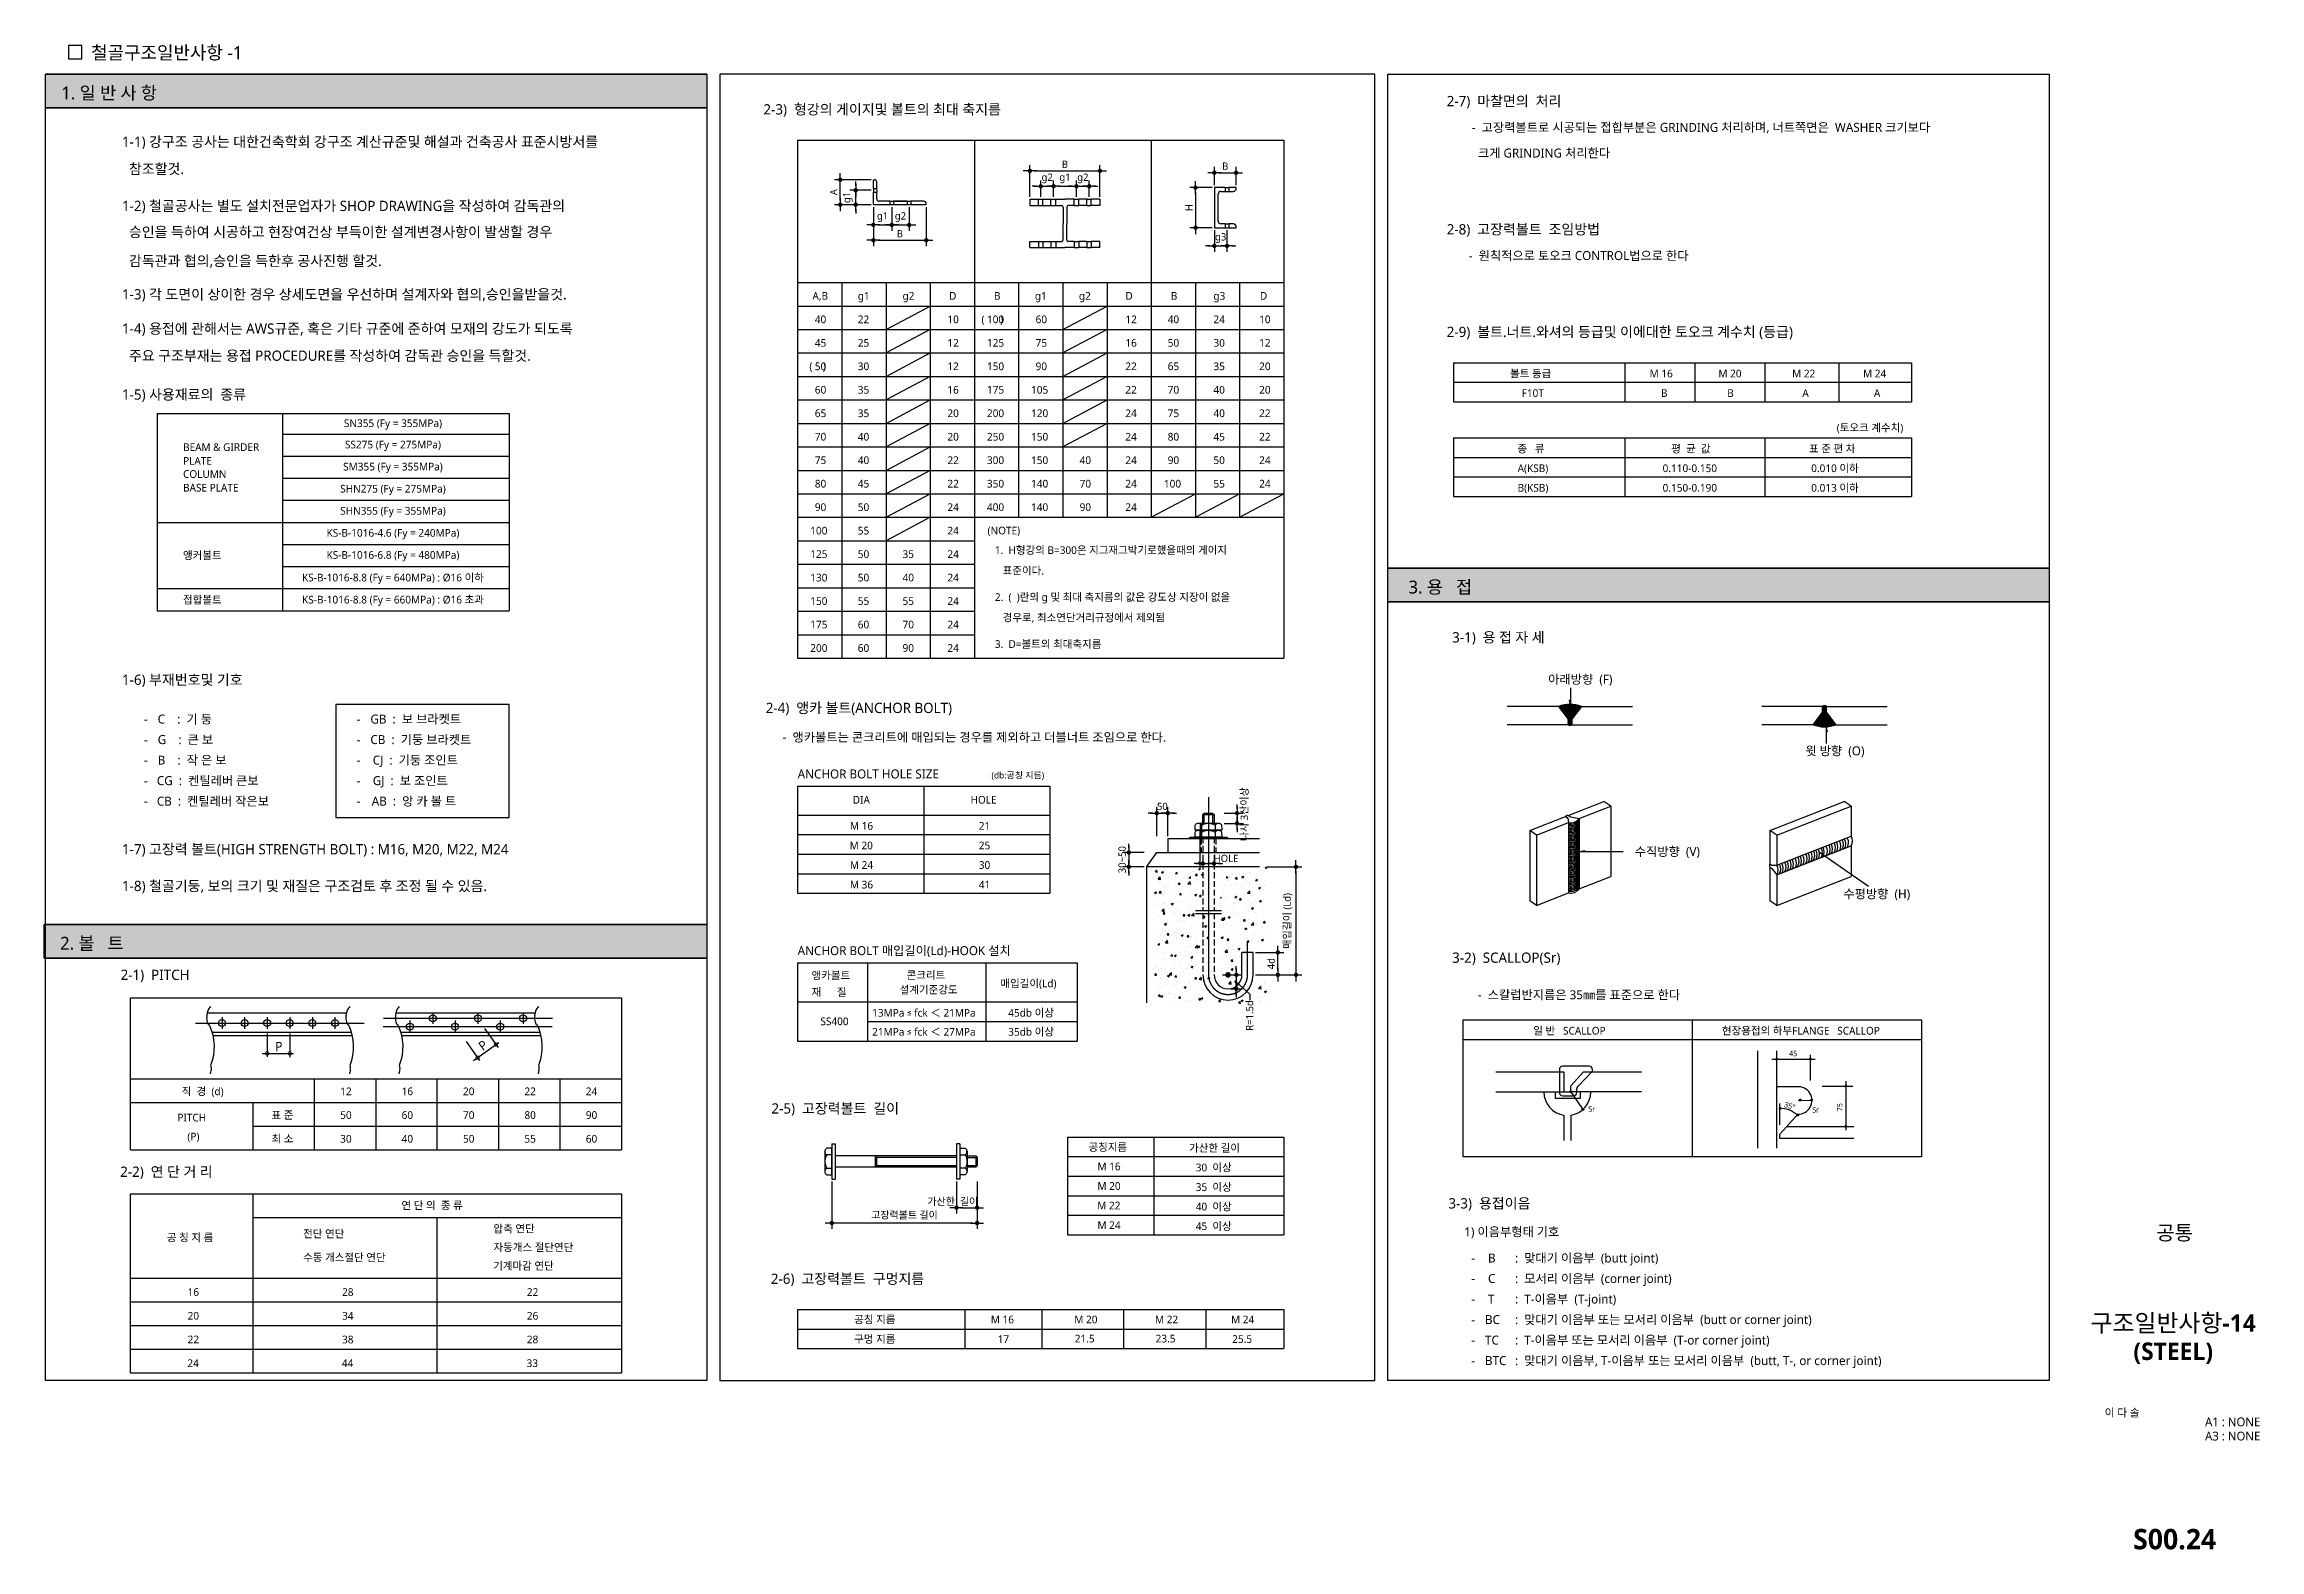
# Model space of a CAD drawing. Header units: millimetres. Extents: x 4573 to 501064, y -176100 to -4304.
# Drawn here: x 88714 to 164664, y -175263 to -123663 of the extents above; entities that cross this region are included whole.
import ezdxf
from ezdxf.enums import TextEntityAlignment as Align

# ---------------------------------------------------------------- set-up
doc = ezdxf.new("R2010")
doc.units = ezdxf.units.MM
doc.header["$LTSCALE"] = 800
for name, pattern in [('CEN', [19, 15, -1, 2, -1]), ('HIDDEN', [0.375, 0.25, -0.125]), ('HIDDENX2', [0.75, 0.5, -0.25]), ('PHANTOM', [25, 20, -1, 1, -1, 1, -1])]:
    doc.linetypes.add(name, pattern=pattern)
doc.layers.get('Defpoints').update_dxf_attribs({"color": 147})
for name, color, linetype in [('252', 252, 'Continuous'), ('4', 4, 'Continuous'), ('AA-XXXX-DIMS', 7, 'Continuous'), ('CEN', 1, 'CEN'), ('DIM', 7, 'Continuous'), ('ETC', 6, 'Continuous'), ('F', 4, 'Continuous'), ('FRAM', 7, 'Continuous'), ('HID', 7, 'HIDDENX2'), ('S', 6, 'Continuous'), ('SHT', 5, 'Continuous'), ('SL-TEXT', 2, 'Continuous'), ('TEX', 3, 'Continuous'), ('TEXT', 3, 'Continuous'), ('TIT', 2, 'Continuous'), ('TITLE', 7, 'Continuous'), ('WAL', 7, 'Continuous')]:
    doc.layers.add(name, color=color, linetype=linetype)
doc.styles.add('XR-SHEET-맑은고딕', font='malgun.ttf')
doc.styles.add('맑은고딕', font='malgun.ttf')
doc.styles.add('맑은고딕B', font='malgunbd.ttf')
doc.styles.add('스타일1', font='malgun.ttf')
doc.dimstyles.new('SKIT(내부)', dxfattribs={"dimscale": 100, "dimtxt": 2.5, "dimasz": 1.5, "dimexe": 2, "dimexo": 0.8, "dimgap": 1, "dimtad": 1, "dimdec": 0, "dimzin": 0, "dimdsep": 46, "dimtxsty": 'XR-SHEET-맑은고딕', "dimblk1": 'DOTK', "dimblk2": 'DOTK', "dimsah": 1, "dimcen": 1.8, "dimclrt": 3, "dimadec": 0, "dimazin": 0, "dimtfac": 1, "dimtdec": 0, "dimtix": 1, "dimtmove": 2, "dimatfit": 3, "dimldrblk": 'DOTK', "dimfxl": 2, "dimtolj": 1, "dimtzin": 0, "dimarcsym": 0})

msp = doc.modelspace()

# ---------------------------------------------------------------- texts
at = {"layer": 'DIM', "style": 'XR-SHEET-맑은고딕'}
for s, p in [('45', (148529.5, -158347.5)), ('Sr', (141647.5, -160250.6)), ('Sr', (149325.8, -160280.1))]:
    msp.add_text(s, height=184.62, dxfattribs=at).set_placement(p)
for s, rotation, p in [('35%%d', 343.249904, (148342.6, -160083.5)), ('75', 90, (150356.9, -160235.2))]:
    msp.add_text(s, height=184.62, rotation=rotation, dxfattribs=at).set_placement(p)
at = {"layer": 'SL-TEXT', "style": 'XR-SHEET-맑은고딕'}
for s, p in [('1. 일 반 사 항', (89294.2, -125548.7)), ('3. 용   접', (135482.7, -142486.3)), ('2. 볼   트', (89255.1, -154695.3))]:
    msp.add_text(s, height=439.57, dxfattribs=at).set_placement(p)
at = {"layer": 'TEXT', "color": 3, "style": 'XR-SHEET-맑은고딕'}
msp.add_text('철골구조일반사항 -1', height=449.939, dxfattribs=at).set_placement((90319.6, -124175.3))
at = {"layer": 'TEXT', "style": 'XR-SHEET-맑은고딕'}
for s, height, p in [('-  고장력볼트로 시공되는 접합부분은 GRINDING 처리하며, 너트쪽면은  WASHER 크기보다', 307.697, (137654.6, -126664)), ('  크게 GRINDING 처리한다', 307.697, (137654.6, -127543.1)), ('-  원칙적으로 토오크 CONTROL법으로 한다', 307.697, (137548.9, -131059.6)), ('A,B', 263.74, (115048.2, -132418.2)), ('g2', 263.74, (118136.9, -132418.2)), ('g2', 263.74, (124183.1, -132418.2)), ('g3', 263.74, (128794.8, -132418.2)), ('g1', 263.74, (116602, -132418.2)), ('D', 263.7, (119732.3, -132418.2)), ('B', 263.7, (121270.6, -132418.2)), ('g1', 263.74, (122674.8, -132418.2)), ('D', 263.7, (125777.2, -132418.2)), ('B', 263.7, (127334.9, -132418.2)), ('D', 263.7, (130388.9, -132418.2)), ('40', 263.74, (115129.3, -133222.9)), ('22', 263.74, (116602, -133222.9)), ('10', 263.74, (119674.8, -133222.9)), ('(      )', 263.74, (120844, -133222.9)), ('100', 263.74, (121030.3, -133222.9)), ('60', 263.74, (122698.8, -133222.9)), ('12', 263.74, (125774.6, -133222.9)), ('40', 263.74, (127227.2, -133222.9)), ('24', 263.74, (128794.8, -133222.9)), ('10', 263.74, (130362.3, -133222.9)), ('45', 263.74, (115129.3, -134027.6)), ('25', 263.74, (116602, -134027.6)), ('12', 263.74, (119674.8, -134027.6)), ('125', 263.74, (121030.3, -134027.6)), ('75', 263.74, (122698.8, -134027.6)), ('16', 263.74, (125774.6, -134027.6)), ('50', 263.74, (127227.2, -134027.6)), ('30', 263.74, (128794.8, -134027.6)), ('12', 263.74, (130362.3, -134027.6)), ('(    )', 263.74, (114943, -134832.3)), ('50', 263.74, (115129.3, -134832.3)), ('30', 263.74, (116602, -134832.3)), ('12', 263.74, (119674.8, -134832.3)), ('150', 263.74, (121030.3, -134832.3)), ('90', 263.74, (122698.8, -134832.3)), ('22', 263.74, (125774.6, -134832.3)), ('65', 263.74, (127227.2, -134832.3)), ('35', 263.74, (128794.8, -134832.3)), ('20', 263.74, (130362.3, -134832.3)), ('볼트 등급', 263.74, (138966.4, -135080)), ('M 16', 263.74, (143750.7, -135080)), ('M 20', 263.74, (146106.6, -135080)), ('M 22', 263.74, (148636.1, -135080)), ('M 24', 263.74, (151067.1, -135080)), ('60', 263.74, (115129.3, -135636.9)), ('35', 263.74, (116602, -135636.9)), ('16', 263.74, (119674.8, -135636.9)), ('175', 263.74, (121030.3, -135636.9)), ('105', 263.74, (122542.2, -135636.9)), ('22', 263.74, (125774.6, -135636.9)), ('70', 263.74, (127227.2, -135636.9)), ('40', 263.74, (128794.8, -135636.9)), ('20', 263.74, (130362.3, -135636.9)), ('F10T', 263.74, (139361.6, -135750.5)), ('B', 263.7, (144139.9, -135750.5)), ('B', 263.7, (146409.6, -135750.5)), ('A', 263.7, (148984.6, -135750.5)), ('A', 263.7, (151438.9, -135750.5)), ('65', 263.74, (115129.3, -136441.6)), ('35', 263.74, (116602, -136441.6)), ('20', 263.74, (119674.8, -136441.6)), ('200', 263.74, (121030.3, -136441.6)), ('120', 263.74, (122542.2, -136441.6)), ('24', 263.74, (125774.6, -136441.6)), ('75', 263.74, (127227.2, -136441.6)), ('40', 263.74, (128794.8, -136441.6)), ('22', 263.74, (130362.3, -136441.6)), ('(토오크 계수치)', 263.74, (150163.4, -136936.1)), ('BEAM & GIRDER ', 263.74, (93469.6, -137603.5)), ('70', 263.74, (115129.3, -137246.3)), ('40', 263.74, (116602, -137246.3)), ('20', 263.74, (119674.8, -137246.3)), ('250', 263.74, (121030.3, -137246.3)), ('150', 263.74, (122542.2, -137246.3)), ('24', 263.74, (125774.6, -137246.3)), ('80', 263.74, (127227.2, -137246.3)), ('45', 263.74, (128794.8, -137246.3)), ('22', 263.74, (130362.3, -137246.3)), ('종   류', 263.74, (139218.5, -137655.9)), ('평  균  값', 263.74, (144488.6, -137655.9)), ('표 준 편 차', 263.74, (149212.9, -137655.9)), ('PLATE', 263.74, (93469.6, -138073.6)), ('75', 263.74, (115129.3, -138051)), ('40', 263.74, (116602, -138051)), ('22', 263.74, (119674.8, -138051)), ('300', 263.74, (121030.3, -138051)), ('150', 263.74, (122542.2, -138051)), ('40', 263.74, (124207, -138051)), ('24', 263.74, (125774.6, -138051)), ('90', 263.74, (127227.2, -138051)), ('50', 263.74, (128794.8, -138051)), ('24', 263.74, (130362.3, -138051)), ('A(KSB)', 263.74, (139223.9, -138326.5)), ('0.110-0.150', 263.74, (144194, -138326.5)), ('0.010 이하', 263.74, (149288.7, -138326.5)), ('COLUMN', 263.74, (93469.6, -138524.4)), ('BASE PLATE', 263.74, (93469.6, -138993.3)), ('80', 263.74, (115129.3, -138855.7)), ('45', 263.74, (116602, -138855.7)), ('22', 263.74, (119674.8, -138855.7)), ('350', 263.74, (121030.3, -138855.7)), ('140', 263.74, (122542.2, -138855.7)), ('70', 263.74, (124207, -138855.7)), ('24', 263.74, (125774.6, -138855.7)), ('100', 263.74, (127096.8, -138855.7)), ('55', 263.74, (128794.8, -138855.7)), ('24', 263.74, (130362.3, -138855.7)), ('B(KSB)', 263.74, (139223.9, -138997.1)), ('0.150-0.190', 263.74, (144194, -138997.1)), ('0.013 이하', 263.74, (149288.7, -138997.1)), ('90', 263.74, (115129.3, -139660.4)), ('50', 263.74, (116602, -139660.4)), ('24', 263.74, (119674.8, -139660.4)), ('400', 263.74, (121030.3, -139660.4)), ('140', 263.74, (122542.2, -139660.4)), ('90', 263.74, (124207, -139660.4)), ('24', 263.74, (125774.6, -139660.4)), ('100', 263.74, (114972.7, -140465.1)), ('55', 263.74, (116602, -140465.1)), ('24', 263.74, (119674.8, -140465.1)), ('(NOTE)', 263.74, (121050.3, -140462.3)), ('앵커볼트', 263.74, (93469.6, -141311)), ('125', 263.74, (114972.7, -141269.7)), ('50', 263.74, (116602, -141269.7)), ('35', 263.74, (118136.9, -141269.7)), ('24', 263.74, (119674.8, -141269.7)), ('1.  H형강의 B=300은 지그재그박기로했을때의 게이지', 263.74, (121302.2, -141132.9)), ('130', 263.74, (114972.7, -142074.4)), ('50', 263.74, (116602, -142074.4)), ('40', 263.74, (118136.9, -142074.4)), ('24', 263.74, (119674.8, -142074.4)), ('   표준이다.', 263.74, (121302.2, -141836.2)), ('접합볼트', 263.74, (93469.6, -142834.4)), ('150', 263.74, (114972.7, -142879.1)), ('55', 263.74, (116602, -142879.1)), ('55', 263.74, (118136.9, -142879.1)), ('24', 263.74, (119674.8, -142879.1)), ('2.  (  )란의 g 및 최대 축지름의 값은 강도상 지장이 없을 ', 263.74, (121302.2, -142742.2)), ('175', 263.74, (114972.7, -143683.8)), ('60', 263.74, (116602, -143683.8)), ('70', 263.74, (118136.9, -143683.8)), ('24', 263.74, (119674.8, -143683.8)), ('   경우로, 최소연단거리규정에서 제외됨', 263.74, (121302.2, -143445.5)), ('200', 263.74, (114972.7, -144488.5)), ('60', 263.74, (116602, -144488.5)), ('90', 263.74, (118136.9, -144488.5)), ('24', 263.74, (119674.8, -144488.5)), ('3.  D=볼트의 최대축지름', 263.74, (121302.2, -144351.6)), ('아래방향  (F)', 307.7, (140271.9, -145582.1)), ('-', 307.7, (92130.5, -146945.9)), ('C    :  기 둥 ', 307.697, (92601.2, -146945.9)), ('G    :  큰 보', 307.697, (92601.2, -147649.2)), ('-', 307.7, (99421.8, -146945.9)), ('GB  :  보 브라켓트', 307.697, (99892.6, -146945.9)), ('CB  :  기둥 브라켓트', 307.697, (99892.6, -147649.2)), ('-  앵카볼트는 콘크리트에 매입되는 경우를 제외하고 더블너트 조임으로 한다.', 307.697, (114027.8, -147565.6)), ('-', 307.7, (92130.5, -147649.2)), ('B    :  작 은 보', 307.697, (92601.2, -148352.5)), ('-', 307.7, (99421.8, -147649.2)), ('CJ  :  기둥 조인트', 307.697, (99973.1, -148352.5)), ('윗 방향  (O)', 307.7, (149089.2, -148034.6)), ('-', 307.7, (92130.5, -148352.5)), ('CG  :  켄틸레버 큰보', 307.697, (92571.5, -149055.8)), ('-', 307.7, (99421.8, -148352.5)), ('GJ  :  보 조인트', 307.697, (99973.1, -149055.8)), ('ANCHOR BOLT HOLE SIZE', 307.697, (114540.5, -148827.5)), ('(db:공칭 지름)', 219.78, (121185.5, -148827.5)), ('-', 307.7, (92130.5, -149055.8)), ('CB  :  켄틸레버 작은보', 307.697, (92571.5, -149759.1)), ('-', 307.7, (99421.8, -149055.8)), ('AB  :  앙 카 볼 트', 307.697, (99938.6, -149759.1)), ('-', 307.7, (92130.5, -149759.1)), ('-', 307.7, (99421.8, -149759.1)), ('M 16', 263.74, (116333.1, -150585.8)), ('21', 263.74, (120751.3, -150585.8)), ('M 20', 263.74, (116325.7, -151256.3)), ('25', 263.74, (120751.3, -151256.3)), ('수직방향  (V)', 307.7, (143241.4, -151485.2)), ('M 24', 263.74, (116333.1, -151926.9)), ('30', 263.74, (120751.3, -151926.9)), ('M 36', 263.74, (116333.1, -152597.5)), ('41', 263.74, (120751.3, -152597.5)), ('수평방향  (H)', 307.7, (150391.1, -152937.9)), ('ANCHOR BOLT 매입길이(Ld)-HOOK 설치', 307.697, (114540.5, -154884.1)), ('앵카볼트', 263.74, (115018.5, -155712.2)), ('콘크리트', 263.74, (118277.2, -155698.5)), ('매입길이(Ld)', 263.74, (121492.7, -155986.4)), ('재      질', 263.74, (115018.5, -156281.2)), ('설계기준강도', 263.74, (118039.4, -156201.2)), ('-  스칼럽반지름은 35㎜를 표준으로 한다', 307.697, (137860.6, -156396.3)), ('SS400', 263.74, (115320.9, -157286.1)), ('13MPa ≤ fck ＜ 21MPa', 263.74, (117094.5, -156992.8)), ('45db 이상', 263.74, (121761.8, -156992.8)), ('P', 319.3, (96625.7, -158176)), ('21MPa ≤ fck ＜ 27MPa', 263.74, (117094.5, -157644.4)), ('35db 이상', 263.74, (121761.8, -157644.4)), ('일 반   SCALLOP', 263.74, (139760.4, -157605.6)), ('현장용접의 하부FLANGE   SCALLOP', 263.74, (146227.7, -157605.6)), ('직  경  (d)', 263.74, (93423.7, -159684.4)), ('12', 263.74, (98858.8, -159684.4)), ('16', 263.74, (100963.4, -159684.4)), ('20', 263.74, (103068, -159684.4)), ('22', 263.74, (105172.6, -159684.4)), ('24', 263.74, (107277.2, -159684.4)), ('표 준', 263.74, (96502.7, -160497.3)), ('50', 263.74, (98858.8, -160497.3)), ('60', 263.74, (100963.4, -160497.3)), ('70', 263.74, (103068, -160497.3)), ('80', 263.74, (105172.6, -160497.3)), ('90', 263.74, (107277.2, -160497.3)), ('PITCH', 263.74, (93274.5, -160583.3)), ('(P)', 263.74, (93618.9, -161233.1)), ('최 소', 263.74, (96502.7, -161310.1)), ('30', 263.74, (98858.8, -161310.1)), ('40', 263.74, (100963.4, -161310.1)), ('50', 263.74, (103068, -161310.1)), ('55', 263.74, (105172.6, -161310.1)), ('60', 263.74, (107277.2, -161310.1)), ('공칭지름', 263.74, (124512, -161596.1)), ('가산한 길이', 263.74, (127961.6, -161623.5)), ('M 16', 263.74, (124820.1, -162258.6)), ('30  이상', 263.74, (128188.1, -162294.1)), ('M 20', 263.74, (124820.1, -162929.1)), ('35  이상', 263.74, (128188.1, -162964.7)), ('연 단 의  종 류', 263.74, (100956.9, -163593.9)), ('M 22', 263.74, (124812.7, -163599.7)), ('M 24', 263.74, (124820.1, -164270.3)), ('40  이상', 263.74, (128188.1, -163635.2)), ('45  이상', 263.74, (128188.1, -164305.8)), ('공 칭 지 름', 263.74, (92915, -164694.1)), ('전단 연단', 263.74, (97587.3, -164564.6)), ('자동개스 절단연단', 263.74, (104112.7, -165029)), ('압축 연단', 263.74, (104112.7, -164392)), ('1) 이음부형태 기호', 307.697, (137392.8, -164519.8)), ('수동 개스절단 연단', 263.74, (97587.3, -165377.4)), ('기계마감 연단', 263.74, (104103.7, -165666)), ('-', 307.7, (137632.7, -165419.2)), (' B', 307.7, (138103.4, -165419.2)), (':  맞대기 이음부  (butt joint)', 307.697, (139133.7, -165419.2)), ('16', 263.74, (93626.1, -166564.7)), ('28', 263.74, (98921.6, -166564.7)), ('22', 263.74, (105256.4, -166564.7)), ('-', 307.7, (137632.7, -166122.5)), (' C', 307.7, (138103.4, -166122.5)), (':  모서리 이음부  (corner joint)', 307.697, (139133.7, -166122.5)), ('-', 307.7, (137632.7, -166825.8)), (' T', 307.7, (138103.4, -166825.8)), (':  T-이음부  (T-joint)', 307.697, (139133.7, -166825.8)), ('20', 263.74, (93626.1, -167377.5)), ('34', 263.74, (98921.6, -167377.5)), ('26', 263.74, (105256.4, -167377.5)), ('공칭 지름', 263.74, (116478.4, -167504.1)), ('M 16', 263.74, (121163.2, -167504.1)), ('M 20', 263.74, (124026.8, -167504.1)), ('M 22', 263.74, (126792.7, -167504.1)), ('M 24', 263.74, (129399.7, -167504.1)), ('-', 307.7, (137632.7, -167529.1)), ('BC', 307.7, (138103.4, -167529.1)), (':  맞대기 이음부 또는 모서리 이음부  (butt or corner joint)', 307.697, (139133.7, -167529.1)), ('22', 263.74, (93626.1, -168190.3)), ('38', 263.74, (98921.6, -168190.3)), ('28', 263.74, (105256.4, -168190.3)), ('구멍 지름', 263.74, (116478.4, -168174.7)), ('17', 263.74, (121397.6, -168174.7)), ('21.5', 263.74, (124041.3, -168159.5)), ('23.5', 263.74, (126813, -168159.5)), ('25.5', 263.74, (129439.1, -168174.7)), ('-', 307.7, (137632.7, -168232.4)), ('TC', 307.7, (138103.4, -168232.4)), (':  T-이음부 또는 모서리 이음부  (T-or corner joint)', 307.697, (139133.7, -168232.4)), (':  맞대기 이음부, T-이음부 또는 모서리 이음부  (butt, T-, or corner joint)', 307.697, (139133.7, -168935.7)), ('24', 263.74, (93617.2, -169003.1)), ('44', 263.74, (98912.6, -169003.1)), ('33', 263.74, (105247.4, -169003.1)), ('-', 307.7, (137632.7, -168935.7)), ('BTC', 307.7, (138103.4, -168935.7))]:
    msp.add_text(s, height=height, dxfattribs=at).set_placement(p)
for s, p in [('SN355 (Fy = 355MPa)', (100666.7, -136693)), ('SS275 (Fy = 275MPa)', (100666.7, -137424.8)), ('SM355 (Fy = 355MPa)', (100666.7, -138181.5)), ('SHN275 (Fy = 275MPa)', (100666.7, -138938.3)), ('SHN355 (Fy = 355MPa)', (100666.7, -139695.1)), ('KS-B-1016-4.6 (Fy = 240MPa)', (100666.7, -140451.8)), ('KS-B-1016-6.8 (Fy = 480MPa)', (100666.7, -141208.6)), ('KS-B-1016-8.8 (Fy = 640MPa) : Ø16 이하', (100666.7, -141965.3)), ('KS-B-1016-8.8 (Fy = 660MPa) : Ø16 초과', (100666.7, -142722.1))]:
    msp.add_text(s, height=263.74, dxfattribs=at).set_placement(p, align=Align.MIDDLE)
for s, p in [('DIA', (116724.1, -149691.1)), ('HOLE', (120914.9, -149691.1))]:
    msp.add_text(s, height=263.74, dxfattribs=at).set_placement(p, align=Align.CENTER)
msp.add_text('P', height=319.3, rotation=35.671377, dxfattribs=at).set_placement((103744.9, -158180.9))
at = {"layer": 'TEXT', "style": '맑은고딕B'}
msp.add_text('공통', height=500, dxfattribs=at).set_placement((161749.2, -164400), align=Align.MIDDLE_CENTER)
at = {"layer": 'TIT', "style": 'XR-SHEET-맑은고딕'}
for s, height, p in [('2-3)  형강의 게이지및 볼트의 최대 축지름', 351.653, (113367.1, -126068.5)), ('2-7)  마찰면의  처리', 351.653, (136792.5, -125784.8)), ('1-1) 강구조 공사는 대한건축학회 강구조 계산규준및 해설과 건축공사 표준시방서를 ', 351.653, (91376.8, -127178.9)), ('  참조할것.', 351.65, (91376.8, -128109.5)), ('1-2) 철골공사는 별도 설치전문업자가 SHOP DRAWING을 작성하여 감독관의', 351.653, (91376.8, -129378.1)), ('  승인을 득하여 시공하고 현장여건상 부득이한 설계변경사항이 발생할 경우', 351.653, (91376.8, -130270.7)), ('2-8)  고장력볼트  조임방법', 351.653, (136792.5, -130180.5)), ('  감독관과 협의,승인을 득한후 공사진행 할것.', 351.653, (91376.8, -131262.3)), ('1-3) 각 도면이 상이한 경우 상세도면을 우선하며 설계자와 협의,승인을받을것.', 351.653, (91376.8, -132408.2)), ('1-4) 용접에 관해서는 AWS규준, 혹은 기타 규준에 준하여 모재의 강도가 되도록', 351.653, (91376.8, -133584.4)), ('2-9)  볼트.너트.와셔의 등급및 이에대한 토오크 계수치 (등급)', 351.653, (136792.5, -133697)), ('  주요 구조부재는 용접 PROCEDURE를 작성하여 감독관 승인을 득할것.', 351.653, (91376.8, -134511.9)), ('1-5) 사용재료의  종류', 351.653, (91376.8, -135842.8)), ('3-1)  용 접 자 세', 351.653, (136979.3, -144165.6)), ('1-6) 부재번호및 기호', 351.653, (91376.8, -145619.9)), ('2-4)  앵카 볼트(ANCHOR BOLT)', 351.653, (113446.5, -146585.4)), ('1-7) 고장력 볼트(HIGH STRENGTH BOLT) : M16, M20, M22, M24', 351.653, (91376.8, -151428.6)), ('1-8) 철골기둥, 보의 크기 및 재질은 구조검토 후 조정 될 수 있음.', 351.653, (91376.8, -152688.4)), ('3-2)  SCALLOP(Sr)', 351.653, (136979.3, -155146.2)), ('2-1)  PITCH ', 351.653, (91327.8, -155733.9)), ('2-5)  고장력볼트  길이', 351.653, (113642, -160313.7)), ('2-2)  연 단 거 리', 351.653, (91314.6, -162483)), ('3-3)  용접이음', 351.65, (136850.7, -163567.3)), ('2-6)  고장력볼트  구멍지름', 351.653, (113622.2, -166151.4))]:
    msp.add_text(s, height=height, dxfattribs=at).set_placement(p)

# ---------------------------------------------------------------- blocks, each defined once
blk = doc.blocks.new('*X515')
at = {"color": 0}
for p, q in [((25216, 15299), (25221, 15304)), ((25223, 15289), (25247, 15312)), ((25231, 15278), (25274, 15321)), ((25239, 15268), (25300, 15330)), ((25246, 15258), (25326, 15338)), ((25254, 15248), (25348, 15342)), ((25261, 15238), (25370, 15347)), ((25269, 15228), (25392, 15351)), ((25276, 15218), (25414, 15355)), ((25284, 15208), (25436, 15360)), ((25292, 15198), (25458, 15364)), ((25299, 15188), (25478, 15366)), ((25307, 15177), (25497, 15368)), ((25314, 15167), (25516, 15369)), ((25322, 15157), (25535, 15370)), ((25329, 15147), (25554, 15371)), ((25337, 15137), (25572, 15372)), ((25345, 15127), (25591, 15374)), ((25352, 15117), (25610, 15375)), ((25360, 15107), (25629, 15376)), ((25367, 15097), (25646, 15375)), ((25375, 15087), (25662, 15374)), ((25383, 15076), (25679, 15373)), ((25390, 15066), (25696, 15372)), ((25398, 15056), (25713, 15371)), ((25405, 15046), (25729, 15370)), ((25413, 15036), (25746, 15369)), ((25420, 15026), (25763, 15369)), ((25428, 15016), (25778, 15366)), ((25436, 15006), (25793, 15363)), ((25443, 14996), (25808, 15360)), ((25451, 14986), (25822, 15357)), ((25458, 14976), (25837, 15354)), ((25466, 14965), (25852, 15351)), ((25474, 14955), (25867, 15348)), ((25481, 14945), (25881, 15346)), ((25489, 14935), (25896, 15343)), ((25496, 14925), (25911, 15340)), ((25504, 14915), (25925, 15336)), ((25511, 14905), (25938, 15332)), ((25519, 14895), (25952, 15328)), ((25527, 14885), (25965, 15323)), ((25534, 14875), (25979, 15319)), ((25542, 14864), (25992, 15315)), ((25549, 14854), (26006, 15311)), ((25555, 14843), (26019, 15307)), ((25555, 14825), (26033, 15302)), ((25555, 14807), (25997, 15249)), ((25555, 14790), (25944, 15178)), ((25555, 14772), (25891, 15107)), ((25555, 14754), (25837, 15036)), ((25555, 14737), (25784, 14965)), ((25555, 14719), (25731, 14894)), ((25555, 14701), (25695, 14841)), ((25555, 14684), (25695, 14823)), ((25555, 14666), (25695, 14805)), ((25555, 14648), (25695, 14788)), ((25568, 14643), (25695, 14770)), ((25580, 14637), (25695, 14752)), ((25592, 14632), (25695, 14735)), ((25604, 14626), (25695, 14717)), ((25619, 14624), (25695, 14699)), ((25636, 14622), (25695, 14681)), ((25657, 14626), (25695, 14664))]:
    blk.add_line(p, q, dxfattribs=at)
blk = doc.blocks.new('*X514')
at = {"color": 0}
for p, q in [((26066, 38492), (26136, 38492)), ((26070, 38495), (26136, 38495)), ((26073, 38498), (26136, 38498)), ((26077, 38500), (26136, 38500)), ((26081, 38502), (26136, 38502)), ((26084, 38505), (26136, 38505)), ((26088, 38508), (26136, 38508)), ((26091, 38510), (26136, 38510)), ((26095, 38512), (26136, 38512)), ((26099, 38515), (26136, 38515)), ((26102, 38518), (26136, 38518)), ((26106, 38520), (26136, 38520)), ((26109, 38522), (26136, 38522)), ((26113, 38525), (26136, 38525)), ((26116, 38528), (26136, 38528)), ((26120, 38530), (26136, 38530)), ((26124, 38532), (26136, 38532)), ((26127, 38535), (26136, 38535)), ((26131, 38538), (26136, 38538)), ((26134, 38540), (26136, 38540))]:
    blk.add_line(p, q, dxfattribs=at)
blk = doc.blocks.new('DOT')
at = {"color": 0}
blk.add_line((-2, 0), (2, 0), dxfattribs=at)
at = {"color": 0, "linetype": 'ByBlock', "const_width": 1}
blk.add_lwpolyline([(-0.5, 0, 1), (0.5, 0, 1)], format="xyb", close=True, dxfattribs=at)
blk = doc.blocks.new('*X513')
at = {"color": 0}
for p, q in [((188.58, 87.11), (189.06, 87.68)), ((189.18, 87.06), (189.06, 87.68)), ((190.72, 86.96), (191.42, 87.23)), ((191.21, 86.62), (191.42, 87.23)), ((199.78, 87.46), (199.78, 87.46)), ((206.1, 88.3), (206.1, 88.3)), ((207.17, 87.78), (207.17, 87.78)), ((212.36, 88.53), (212.36, 88.53)), ((212.67, 87.69), (212.67, 87.69)), ((218.5, 88.69), (218.5, 88.69)), ((221.99, 88.95), (221.99, 88.95)), ((226.73, 87.5), (226.73, 87.5)), ((227.33, 88.73), (227.33, 88.73)), ((227.62, 87.3), (227.62, 87.3)), ((227.86, 88.58), (228.32, 88.76)), ((227.86, 88.58), (228.32, 88.27)), ((188.01, 85.2), (188.01, 85.2)), ((188.28, 79.71), (188.98, 79.98)), ((188.28, 79.71), (188.78, 79.37)), ((188.58, 87.11), (189.18, 87.06)), ((188.78, 79.37), (188.98, 79.98)), ((189.34, 83.69), (189.34, 83.69)), ((189.52, 84.52), (190.3, 85.33)), ((189.52, 84.52), (190.41, 84.38)), ((189.97, 79.59), (190.45, 80.16)), ((189.97, 79.59), (190.57, 79.53)), ((190.12, 83.85), (190.12, 83.85)), ((190.41, 84.38), (190.3, 85.33)), ((190.57, 79.53), (190.45, 80.16)), ((190.72, 86.96), (191.21, 86.62)), ((190.86, 82.69), (190.86, 82.69)), ((191.36, 79.89), (191.36, 79.89)), ((191.67, 82.36), (191.67, 82.36)), ((191.74, 81.49), (191.74, 81.49)), ((191.79, 85.69), (191.79, 85.69)), ((193.35, 84.97), (193.35, 84.97)), ((193.37, 83.02), (193.37, 83.02)), ((193.49, 86.64), (193.49, 86.64)), ((194.52, 79.58), (194.52, 79.58)), ((195.17, 84.69), (195.17, 84.69)), ((195.46, 83.63), (195.46, 83.63)), ((195.75, 86.48), (196.23, 87.06)), ((195.75, 86.48), (196.35, 86.43)), ((196, 86.97), (196, 86.97)), ((196.35, 86.43), (196.23, 87.06)), ((196.68, 82.93), (197.38, 83.2)), ((196.68, 82.93), (197.18, 82.6)), ((196.7, 79.66), (196.7, 79.66)), ((196.74, 79.78), (196.74, 79.78)), ((196.86, 83.11), (196.86, 83.11)), ((196.99, 86.44), (196.99, 86.44)), ((197.14, 78.96), (197.62, 79.53)), ((197.15, 83.52), (197.15, 83.52)), ((197.18, 82.6), (197.38, 83.2)), ((197.57, 82.49), (197.57, 82.49)), ((197.74, 78.91), (197.62, 79.53)), ((198.69, 84.75), (198.69, 84.75)), ((200.19, 82.86), (200.97, 83.67)), ((200.19, 82.86), (201.08, 82.72)), ((200.8, 83.4), (200.8, 83.4)), ((200.84, 80.41), (200.84, 80.41)), ((201.08, 82.72), (200.97, 83.67)), ((201, 85.69), (201, 85.69)), ((201.88, 80.49), (201.88, 80.49)), ((202, 83.81), (202, 83.81)), ((202.04, 79.44), (202.04, 79.44)), ((202.12, 87.14), (202.12, 87.14)), ((202.93, 85.85), (203.41, 86.43)), ((202.93, 85.85), (203.52, 85.8)), ((203.34, 80.74), (203.34, 80.74)), ((203.4, 83.49), (203.4, 83.49)), ((203.52, 85.8), (203.41, 86.43)), ((203.47, 84.35), (203.47, 84.35)), ((204.02, 84.52), (204.02, 84.52)), ((205.09, 86.16), (205.79, 86.43)), ((205.09, 86.16), (205.58, 85.82)), ((205.58, 85.82), (205.79, 86.43)), ((205.97, 84.68), (205.97, 84.68)), ((206.13, 83.18), (206.13, 83.18)), ((206.83, 86.69), (206.83, 86.69)), ((206.93, 81.13), (206.93, 81.13)), ((207.05, 84.45), (207.05, 84.45)), ((207.13, 81.24), (207.13, 81.24)), ((207.22, 79.99), (207.22, 79.99)), ((212.12, 81.88), (212.12, 81.88)), ((212.24, 85.2), (212.24, 85.2)), ((213.05, 80.99), (213.05, 80.99)), ((213.44, 82.07), (213.44, 82.07)), ((214.7, 84.07), (214.7, 84.07)), ((215.06, 85.49), (215.06, 85.49)), ((215.95, 82.4), (215.95, 82.4)), ((216.07, 86.01), (216.07, 86.01)), ((216.81, 82.73), (216.81, 82.73)), ((217.26, 82.58), (217.26, 82.58)), ((217.27, 84.6), (217.75, 85.17)), ((217.27, 84.6), (217.87, 84.55)), ((217.38, 85.91), (217.38, 85.91)), ((217.87, 84.55), (217.75, 85.17)), ((218.58, 86.34), (218.58, 86.34)), ((218.88, 82), (218.88, 82)), ((219.46, 85.36), (220.16, 85.63)), ((219.46, 85.36), (219.96, 85.02)), ((219.73, 82.9), (219.73, 82.9)), ((219.96, 85.02), (220.16, 85.63)), ((220.04, 83.84), (220.04, 83.84)), ((220.89, 86.5), (220.89, 86.5)), ((221.54, 79.55), (222.31, 80.36)), ((221.54, 79.55), (222.42, 79.41)), ((222.15, 82.5), (222.15, 82.5)), ((222.19, 79.89), (222.19, 79.89)), ((222.31, 83.22), (222.31, 83.22)), ((222.42, 79.41), (222.31, 80.36)), ((222.37, 86.84), (222.37, 86.84)), ((222.43, 86.55), (222.43, 86.55)), ((223.42, 79.78), (223.42, 79.78)), ((224.44, 83.97), (224.93, 84.55)), ((224.44, 83.97), (225.04, 83.92)), ((224.71, 83), (224.71, 83)), ((225.04, 83.92), (224.93, 84.55)), ((225.38, 83.62), (225.38, 83.62)), ((225.43, 81.33), (226.13, 81.6)), ((225.43, 81.33), (225.92, 81)), ((225.92, 81), (226.13, 81.6)), ((225.92, 80.11), (225.92, 80.11)), ((226.05, 83.73), (226.05, 83.73)), ((227.38, 80.64), (227.38, 80.64)), ((227.49, 82.27), (227.49, 82.27)), ((227.5, 83.97), (227.5, 83.97)), ((188.1, 75.13), (188.1, 75.13)), ((188.23, 78.75), (188.23, 78.75)), ((189.26, 71.69), (189.26, 71.69)), ((189.41, 74.78), (189.41, 74.78)), ((189.72, 76.99), (189.72, 76.99)), ((190.74, 79.08), (190.74, 79.08)), ((190.84, 73.12), (191.62, 73.93)), ((190.84, 73.12), (191.73, 72.98)), ((191.31, 72.37), (191.31, 72.37)), ((191.36, 72.06), (191.84, 72.64)), ((191.36, 72.06), (191.95, 72.01)), ((191.43, 75.7), (191.43, 75.7)), ((191.52, 73.43), (191.52, 73.43)), ((191.55, 79.03), (191.55, 79.03)), ((191.73, 72.98), (191.62, 73.93)), ((191.95, 72.01), (191.84, 72.64)), ((191.89, 75.63), (191.89, 75.63)), ((194.25, 75.68), (194.95, 75.95)), ((194.25, 75.68), (194.75, 75.35)), ((194.75, 75.35), (194.95, 75.95)), ((194.75, 74.55), (194.75, 74.55)), ((195.14, 72.02), (195.14, 72.02)), ((195.55, 77.99), (195.55, 77.99)), ((195.58, 72.52), (195.58, 72.52)), ((196.5, 73.12), (196.5, 73.12)), ((196.62, 76.45), (196.62, 76.45)), ((196.86, 73.21), (196.86, 73.21)), ((197.14, 78.96), (197.74, 78.91)), ((198.08, 72.85), (198.08, 72.85)), ((198.21, 76.46), (198.21, 76.46)), ((198.53, 71.44), (199.01, 72.01)), ((198.53, 71.44), (199.13, 71.39)), ((199.13, 71.38), (199.01, 72.01)), ((200.09, 74.33), (200.09, 74.33)), ((200.22, 71.66), (200.92, 71.92)), ((200.22, 71.66), (200.72, 71.32)), ((200.71, 76.79), (200.71, 76.79)), ((200.72, 71.32), (200.92, 71.92)), ((200.97, 73.03), (200.97, 73.03)), ((201.39, 78.99), (201.39, 78.99)), ((201.52, 71.46), (202.29, 72.28)), ((201.52, 71.46), (202.41, 71.33)), ((201.63, 73.83), (201.63, 73.83)), ((201.75, 77.16), (201.75, 77.16)), ((201.87, 73.35), (201.87, 73.35)), ((202.2, 72.98), (202.2, 72.98)), ((202.41, 71.33), (202.29, 72.28)), ((202.65, 78.91), (203.35, 79.18)), ((202.65, 78.91), (203.15, 78.57)), ((203.15, 78.57), (203.35, 79.18)), ((204.31, 78.33), (204.8, 78.91)), ((204.31, 78.33), (204.91, 78.28)), ((204.5, 77.29), (204.5, 77.29)), ((204.91, 78.28), (204.8, 78.91)), ((205.43, 74.1), (205.43, 74.1)), ((205.7, 70.81), (206.18, 71.38)), ((206.3, 70.76), (206.18, 71.38)), ((206.68, 74.47), (206.68, 74.47)), ((206.81, 77.8), (206.81, 77.8)), ((206.81, 74.03), (206.81, 74.03)), ((207.37, 79.21), (207.37, 79.21)), ((207.53, 72.76), (207.53, 72.76)), ((212.08, 77.65), (212, 78.1)), ((212, 77.66), (212.08, 77.65)), ((212.64, 75.03), (212.64, 75.03)), ((212.71, 78.99), (212.71, 78.99)), ((212.87, 72.53), (212.87, 72.53)), ((213.32, 78.45), (213.32, 78.45)), ((214.47, 75.01), (214.47, 75.01)), ((215.03, 72.83), (215.03, 72.83)), ((216.1, 73.65), (216.1, 73.65)), ((216.89, 72.59), (216.89, 72.59)), ((217.01, 75.92), (217.01, 75.92)), ((217.02, 78.11), (217.72, 78.38)), ((217.02, 78.11), (217.52, 77.77)), ((217.1, 78.95), (217.1, 78.95)), ((217.13, 79.25), (217.13, 79.25)), ((217.52, 77.77), (217.72, 78.38)), ((218.05, 78.76), (218.05, 78.76)), ((218.16, 71.89), (218.16, 71.89)), ((218.21, 72.31), (218.21, 72.31)), ((218.47, 76.03), (218.47, 76.03)), ((218.66, 77.08), (219.14, 77.65)), ((218.66, 77.08), (219.26, 77.02)), ((219.26, 77.02), (219.14, 77.65)), ((220.66, 72.22), (220.66, 72.22)), ((220.79, 75.84), (220.79, 75.84)), ((220.87, 73.83), (220.87, 73.83)), ((221.44, 73.42), (221.44, 73.42)), ((221.94, 73.23), (221.94, 73.23)), ((222.06, 76.56), (222.06, 76.56)), ((222.99, 74.08), (223.69, 74.35)), ((222.99, 74.08), (223.49, 73.74)), ((223.29, 76.17), (223.29, 76.17)), ((223.39, 78.53), (223.39, 78.53)), ((223.49, 73.74), (223.69, 74.35)), ((223.55, 72.08), (223.55, 72.08)), ((224.3, 77.03), (224.3, 77.03)), ((224.45, 72.72), (224.45, 72.72)), ((225.83, 76.45), (226.31, 77.02)), ((225.83, 76.45), (226.43, 76.4)), ((226.43, 76.4), (226.31, 77.02)), ((226.7, 74.83), (226.7, 74.83)), ((226.78, 73.2), (226.78, 73.2)), ((227.08, 76.67), (227.08, 76.67)), ((227.14, 73.98), (227.14, 73.98)), ((227.26, 77.31), (227.26, 77.31)), ((189.31, 71.02), (189.31, 71.02)), ((189.69, 64.33), (189.69, 64.33)), ((190.32, 64.63), (190.32, 64.63)), ((190.81, 64.36), (190.81, 64.36)), ((191.06, 65.72), (191.06, 65.72)), ((191.18, 69.05), (191.18, 69.05)), ((191.71, 68.83), (191.71, 68.83)), ((191.82, 68.43), (192.52, 68.7)), ((191.82, 68.43), (192.32, 68.1)), ((192.32, 68.09), (192.52, 68.7)), ((192.74, 64.54), (193.22, 65.12)), ((192.74, 64.54), (193.34, 64.49)), ((192.76, 69.47), (192.76, 69.47)), ((192.82, 64.96), (192.82, 64.96)), ((192.95, 68.58), (192.95, 68.58)), ((193.34, 64.49), (193.22, 65.12)), ((195.45, 68.9), (195.45, 68.9)), ((195.53, 65.33), (195.53, 65.33)), ((196.15, 64.13), (196.15, 64.13)), ((196.26, 66.47), (196.26, 66.47)), ((196.38, 69.79), (196.38, 69.79)), ((196.61, 65.46), (196.61, 65.46)), ((197.54, 69.83), (197.54, 69.83)), ((197.79, 64.4), (198.49, 64.67)), ((197.79, 64.4), (198.28, 64.07)), ((198.1, 69.24), (198.1, 69.24)), ((198.28, 64.07), (198.49, 64.67)), ((199.24, 69.4), (199.24, 69.4)), ((199.92, 63.92), (200.4, 64.49)), ((199.92, 63.92), (200.51, 63.86)), ((200.51, 63.86), (200.4, 64.49)), ((201.27, 63.84), (201.27, 63.84)), ((201.36, 66.33), (201.36, 66.33)), ((201.39, 67.17), (201.39, 67.17)), ((201.49, 63.91), (201.49, 63.91)), ((201.51, 70.5), (201.51, 70.5)), ((202.92, 66.29), (202.92, 66.29)), ((203.37, 70.83), (203.37, 70.83)), ((203.44, 69.02), (203.44, 69.02)), ((205.42, 66.62), (205.42, 66.62)), ((205.55, 70.23), (205.55, 70.23)), ((205.7, 70.81), (206.3, 70.76)), ((206.19, 67.63), (206.89, 67.9)), ((206.19, 67.63), (206.69, 67.29)), ((206.32, 64.48), (206.32, 64.48)), ((206.44, 67.81), (206.44, 67.81)), ((206.56, 71.14), (206.56, 71.14)), ((206.69, 67.29), (206.89, 67.9)), ((206.83, 63.68), (206.83, 63.68)), ((207.09, 63.29), (207.57, 63.86)), ((207.19, 67.33), (207.19, 67.33)), ((207.69, 63.24), (207.57, 63.86)), ((212.16, 63.6), (212.86, 63.87)), ((212.16, 63.6), (212.66, 63.27)), ((212.17, 63.46), (212.17, 63.46)), ((212.19, 69.81), (212.97, 70.62)), ((212.19, 69.81), (213.08, 69.67)), ((212.66, 63.27), (212.86, 63.87)), ((212.87, 70.18), (213.36, 70.76)), ((212.87, 70.18), (213.47, 70.13)), ((212.9, 64.01), (212.9, 64.01)), ((213.08, 69.67), (212.97, 70.62)), ((213.02, 68.33), (213.02, 68.33)), ((213.47, 70.13), (213.36, 70.76)), ((214.11, 68.57), (214.11, 68.57)), ((214.59, 70.86), (215.29, 71.12)), ((214.59, 70.86), (215.09, 70.52)), ((215.09, 70.52), (215.29, 71.12)), ((215.4, 64.34), (215.4, 64.34)), ((215.53, 67.95), (215.53, 67.95)), ((216.65, 65.94), (216.65, 65.94)), ((216.77, 69.26), (216.77, 69.26)), ((218.03, 68.28), (218.03, 68.28)), ((218.85, 69.33), (218.85, 69.33)), ((219.19, 64.83), (219.19, 64.83)), ((219.45, 68.34), (219.45, 68.34)), ((220.05, 69.55), (220.53, 70.13)), ((220.05, 69.55), (220.64, 69.5)), ((220.64, 69.5), (220.53, 70.13)), ((220.56, 66.83), (221.26, 67.1)), ((220.56, 66.83), (221.06, 66.49)), ((221.06, 66.49), (221.26, 67.1)), ((221.7, 66.58), (221.7, 66.58)), ((221.82, 69.9), (221.82, 69.9)), ((221.82, 68.78), (221.82, 68.78)), ((222.86, 68.15), (223.64, 68.96)), ((222.86, 68.15), (223.75, 68.02)), ((223.75, 68.02), (223.64, 68.96)), ((224.27, 64.37), (224.27, 64.37)), ((224.68, 70.33), (224.68, 70.33)), ((224.79, 68.12), (224.79, 68.12)), ((225.5, 65.67), (225.5, 65.67)), ((226.77, 64), (226.77, 64)), ((226.89, 67.33), (226.89, 67.33)), ((227.01, 70.65), (227.01, 70.65)), ((227.22, 68.93), (227.7, 69.5)), ((227.22, 68.93), (227.82, 68.88)), ((227.82, 68.87), (227.7, 69.5)), ((228.01, 66), (228.01, 66)), ((228.13, 69.61), (228.13, 69.61)), ((188.82, 59.28), (188.82, 59.28)), ((189.28, 58.36), (189.28, 58.36)), ((189.38, 61.18), (190.09, 61.45)), ((189.38, 61.18), (189.88, 60.84)), ((189.88, 60.84), (190.09, 61.45)), ((190.19, 61.02), (190.19, 61.02)), ((190.7, 55.73), (190.7, 55.73)), ((190.82, 59.06), (190.82, 59.06)), ((190.94, 62.39), (190.94, 62.39)), ((191.34, 57.57), (191.34, 57.57)), ((191.68, 56.16), (191.68, 56.16)), ((192.17, 61.72), (192.95, 62.53)), ((192.17, 61.72), (193.06, 61.58)), ((192.92, 63.02), (192.92, 63.02)), ((193.06, 61.58), (192.95, 62.53)), ((193.98, 61.52), (193.98, 61.52)), ((194.13, 57.02), (194.61, 57.6)), ((194.13, 57.02), (194.73, 56.97)), ((194.16, 59.05), (194.16, 59.05)), ((194.73, 56.97), (194.61, 57.6)), ((195.11, 59.36), (195.11, 59.36)), ((195.35, 57.15), (196.05, 57.42)), ((195.35, 57.15), (195.85, 56.82)), ((195.85, 56.82), (196.05, 57.42)), ((195.89, 56.48), (195.89, 56.48)), ((196.01, 59.81), (196.01, 59.81)), ((196.13, 63.14), (196.13, 63.14)), ((197.51, 57.17), (197.51, 57.17)), ((197.66, 58.4), (197.66, 58.4)), ((198.26, 62.79), (198.26, 62.79)), ((199.5, 58.83), (199.5, 58.83)), ((200.16, 58.73), (200.16, 58.73)), ((200.29, 62.35), (200.29, 62.35)), ((200.94, 60.36), (200.94, 60.36)), ((201.03, 57.18), (201.03, 57.18)), ((201.15, 60.51), (201.15, 60.51)), ((201.3, 56.39), (201.79, 56.97)), ((201.3, 56.39), (201.9, 56.34)), ((201.9, 56.34), (201.79, 56.97)), ((202.79, 62.68), (202.79, 62.68)), ((202.84, 60.07), (203.62, 60.88)), ((202.84, 60.07), (203.73, 59.93)), ((203.34, 58.17), (203.34, 58.17)), ((203.6, 62.56), (203.6, 62.56)), ((203.73, 59.93), (203.62, 60.88)), ((203.76, 60.38), (204.46, 60.65)), ((203.76, 60.38), (204.25, 60.04)), ((203.95, 59.23), (203.95, 59.23)), ((204.25, 60.04), (204.46, 60.65)), ((204.84, 58.6), (204.84, 58.6)), ((206.08, 57.82), (206.08, 57.82)), ((206.2, 61.15), (206.2, 61.15)), ((206.58, 63.17), (206.58, 63.17)), ((206.78, 61.36), (206.78, 61.36)), ((207.09, 63.29), (207.69, 63.24)), ((207.64, 56.12), (207.64, 56.12)), ((212.61, 62.36), (212.61, 62.36)), ((212.77, 60.39), (212.77, 60.39)), ((212.99, 55.67), (212.99, 55.67)), ((213.51, 58.41), (214.29, 59.22)), ((213.51, 58.41), (214.4, 58.27)), ((213.93, 56.95), (213.93, 56.95)), ((214.26, 62.66), (214.74, 63.23)), ((214.26, 62.66), (214.86, 62.61)), ((214.27, 62.11), (214.27, 62.11)), ((214.4, 58.27), (214.29, 59.22)), ((214.86, 62.61), (214.74, 63.23)), ((215, 60.17), (215, 60.17)), ((215.51, 58.15), (215.51, 58.15)), ((215.65, 55.14), (216.13, 55.71)), ((216.25, 55.09), (216.13, 55.71)), ((216.28, 55.95), (216.28, 55.95)), ((216.4, 59.28), (216.4, 59.28)), ((216.53, 62.61), (216.53, 62.61)), ((216.56, 60.89), (216.56, 60.89)), ((217.5, 63.23), (217.5, 63.23)), ((218.13, 59.58), (218.83, 59.85)), ((218.13, 59.58), (218.62, 59.24)), ((218.44, 63.37), (218.44, 63.37)), ((218.62, 59.24), (218.83, 59.85)), ((218.82, 56.67), (218.82, 56.67)), ((219.61, 61.89), (219.61, 61.89)), ((220.24, 57.78), (220.24, 57.78)), ((220.84, 61.17), (220.84, 61.17)), ((220.85, 57.92), (220.85, 57.92)), ((221.33, 56.59), (221.33, 56.59)), ((221.43, 62.03), (221.92, 62.61)), ((221.43, 62.03), (222.03, 61.98)), ((221.46, 59.92), (221.46, 59.92)), ((221.58, 63.25), (221.58, 63.25)), ((222.03, 61.98), (221.92, 62.61)), ((222.84, 63.01), (222.84, 63.01)), ((222.87, 61.72), (222.87, 61.72)), ((224.95, 61.66), (224.95, 61.66)), ((225.38, 62.05), (225.38, 62.05)), ((226.19, 57.7), (226.19, 57.7)), ((226.53, 62.8), (227.23, 63.07)), ((226.53, 62.8), (227.03, 62.47)), ((226.53, 58.61), (226.53, 58.61)), ((226.53, 57.34), (226.53, 57.34)), ((226.65, 60.67), (226.65, 60.67)), ((226.67, 62.17), (226.67, 62.17)), ((227.03, 62.47), (227.23, 63.07)), ((228.18, 62.78), (228.18, 62.78)), ((188.35, 50.13), (188.83, 50.7)), ((188.35, 50.13), (188.94, 50.07)), ((188.71, 53.63), (188.71, 53.63)), ((188.94, 50.07), (188.83, 50.7)), ((188.98, 52.82), (188.98, 52.82)), ((189.66, 51.66), (189.66, 51.66)), ((190.22, 48.86), (190.22, 48.86)), ((190.45, 49.07), (190.45, 49.07)), ((190.58, 52.4), (190.58, 52.4)), ((192.21, 53.94), (192.21, 53.94)), ((192.4, 50.51), (192.4, 50.51)), ((192.92, 49.9), (193.62, 50.17)), ((192.92, 49.9), (193.42, 49.57)), ((193.42, 49.57), (193.62, 50.17)), ((193.5, 50.33), (194.27, 51.14)), ((193.5, 50.33), (194.38, 50.19)), ((194.38, 50.19), (194.27, 51.14)), ((194.32, 52.6), (194.32, 52.6)), ((194.9, 50.84), (194.9, 50.84)), ((195.03, 54.46), (195.03, 54.46)), ((195.5, 52.67), (195.5, 52.67)), ((195.52, 49.5), (196, 50.07)), ((195.52, 49.5), (196.12, 49.45)), ((195.56, 48.63), (195.56, 48.63)), ((195.65, 49.82), (195.65, 49.82)), ((195.77, 53.15), (195.77, 53.15)), ((196.12, 49.45), (196, 50.07)), ((197.53, 54.79), (197.53, 54.79)), ((197.55, 53.72), (197.55, 53.72)), ((198.69, 51.34), (198.69, 51.34)), ((199.66, 52.37), (199.66, 52.37)), ((200.78, 50.53), (200.78, 50.53)), ((200.9, 53.85), (200.9, 53.85)), ((200.9, 48.41), (200.9, 48.41)), ((200.91, 47.7), (200.91, 47.7)), ((201.32, 55.29), (201.32, 55.29)), ((201.32, 53.13), (202.02, 53.4)), ((201.32, 53.13), (201.82, 52.79)), ((201.33, 53.67), (201.33, 53.67)), ((201.82, 52.79), (202.02, 53.4)), ((202.37, 48.23), (202.37, 48.23)), ((202.69, 48.87), (203.17, 49.45)), ((202.69, 48.87), (203.29, 48.82)), ((202.89, 53.49), (202.89, 53.49)), ((203.29, 48.82), (203.17, 49.45)), ((204.17, 48.67), (204.95, 49.48)), ((204.17, 48.67), (205.06, 48.53)), ((204.88, 48.56), (204.88, 48.56)), ((205.06, 48.53), (204.95, 49.48)), ((205, 52.17), (205, 52.17)), ((205, 52.15), (205, 52.15)), ((205.71, 47.84), (205.71, 47.84)), ((205.83, 51.17), (205.83, 51.17)), ((205.95, 54.49), (205.95, 54.49)), ((206.24, 48.18), (206.24, 48.18)), ((206.75, 48.7), (206.75, 48.7)), ((207.16, 54.67), (207.16, 54.67)), ((207.29, 49.1), (207.99, 49.37)), ((207.29, 49.1), (207.79, 48.77)), ((207.51, 52.5), (207.51, 52.5)), ((207.79, 48.76), (207.99, 49.37)), ((212.58, 49.7), (212.58, 49.7)), ((213.57, 53.04), (213.57, 53.04)), ((214.84, 47.02), (215.62, 47.83)), ((214.98, 49.89), (214.98, 49.89)), ((215.73, 46.88), (215.62, 47.83)), ((215.65, 55.14), (216.25, 55.09)), ((215.68, 51.7), (215.68, 51.7)), ((215.69, 52.33), (216.39, 52.59)), ((215.69, 52.33), (216.19, 51.99)), ((216.04, 49.29), (216.04, 49.29)), ((216.16, 52.62), (216.16, 52.62)), ((216.19, 51.99), (216.39, 52.59)), ((216.92, 47.73), (216.92, 47.73)), ((217.04, 47.62), (217.52, 48.19)), ((217.04, 47.62), (217.63, 47.56)), ((217.48, 50.22), (217.48, 50.22)), ((217.63, 47.56), (217.52, 48.19)), ((217.61, 53.83), (217.61, 53.83)), ((218.41, 50.7), (218.41, 50.7)), ((218.91, 52.81), (218.91, 52.81)), ((220.11, 54.16), (220.11, 54.16)), ((220.81, 48.51), (220.81, 48.51)), ((221.01, 51.47), (221.01, 51.47)), ((221.09, 49.93), (221.09, 49.93)), ((221.21, 53.26), (221.21, 53.26)), ((221.27, 50.72), (221.27, 50.72)), ((226.28, 50.68), (226.28, 50.68)), ((226.35, 51.24), (226.35, 51.24)), ((226.41, 54.01), (226.41, 54.01)), ((226.64, 49.51), (226.64, 49.51)), ((227.46, 47.93), (227.46, 47.93)), ((227.59, 51.55), (227.59, 51.55)), ((188.28, 43.75), (188.28, 43.75)), ((189.25, 45.7), (189.25, 45.7)), ((189.64, 42.96), (189.64, 42.96)), ((189.73, 42.6), (190.21, 43.18)), ((189.73, 42.6), (190.33, 42.55)), ((189.77, 46.57), (189.77, 46.57)), ((190.33, 42.55), (190.21, 43.18)), ((190.21, 42.41), (190.21, 42.41)), ((190.33, 45.74), (190.33, 45.74)), ((190.39, 42.4), (190.39, 42.4)), ((190.49, 42.65), (191.19, 42.92)), ((190.49, 42.65), (190.99, 42.31)), ((190.99, 42.31), (191.19, 42.92)), ((191.65, 43.5), (191.65, 43.5)), ((192.27, 46.9), (192.27, 46.9)), ((193.43, 43.45), (193.43, 43.45)), ((193.62, 43.52), (193.62, 43.52)), ((195.08, 46.7), (195.08, 46.7)), ((195.4, 43.16), (195.4, 43.16)), ((195.47, 40), (195.47, 40)), ((195.53, 46.49), (195.53, 46.49)), ((195.72, 42.18), (195.72, 42.18)), ((196.06, 47.4), (196.06, 47.4)), ((196.91, 41.98), (197.39, 42.55)), ((196.91, 41.98), (197.5, 41.92)), ((197.11, 40.34), (197.11, 40.34)), ((197.5, 41.92), (197.39, 42.55)), ((197.48, 44.5), (197.48, 44.5)), ((198.89, 45.88), (199.59, 46.14)), ((198.89, 45.88), (199.39, 45.54)), ((198.95, 43.3), (198.95, 43.3)), ((199.39, 45.54), (199.59, 46.14)), ((199.62, 40.67), (199.62, 40.67)), ((199.74, 44.29), (199.74, 44.29)), ((200.42, 40.54), (200.42, 40.54)), ((200.54, 43.87), (200.54, 43.87)), ((200.66, 47.2), (200.66, 47.2)), ((201.06, 41.95), (201.06, 41.95)), ((201.3, 41), (201.3, 41)), ((202.25, 44.62), (202.25, 44.62)), ((203.31, 45.5), (203.31, 45.5)), ((203.4, 41.17), (203.4, 41.17)), ((204.08, 41.35), (204.56, 41.92)), ((204.08, 41.35), (204.68, 41.3)), ((204.29, 43.07), (204.29, 43.07)), ((204.68, 41.3), (204.56, 41.92)), ((204.86, 41.85), (205.56, 42.12)), ((204.86, 41.85), (205.36, 41.51)), ((205.36, 41.51), (205.56, 42.12)), ((205.47, 41.18), (205.47, 41.18)), ((205.59, 44.51), (205.59, 44.51)), ((206.03, 45.11), (206.03, 45.11)), ((206.4, 41.73), (206.4, 41.73)), ((207.13, 42), (207.13, 42)), ((209.63, 42.85), (209.63, 42.85)), ((209.72, 42), (209.72, 42)), ((210.66, 41.93), (210.66, 41.93)), ((211.25, 40.72), (211.73, 41.3)), ((211.25, 40.72), (211.85, 40.67)), ((211.85, 40.67), (211.73, 41.3)), ((211.74, 41.5), (211.74, 41.5)), ((212.22, 42.33), (212.22, 42.33)), ((214.84, 47.02), (215.73, 46.88)), ((214.85, 46.27), (214.85, 46.27)), ((214.97, 47.51), (214.97, 47.51)), ((215.92, 45.96), (215.92, 45.96)), ((218.42, 40.09), (218.91, 40.67)), ((218.42, 40.09), (219.02, 40.04)), ((218.64, 46.77), (218.64, 46.77)), ((218.79, 44.01), (218.79, 44.01)), ((219.02, 40.04), (218.91, 40.67)), ((219.23, 41.05), (219.93, 41.32)), ((219.23, 41.05), (219.73, 40.71)), ((219.73, 40.71), (219.93, 41.32)), ((220.31, 42.39), (220.31, 42.39)), ((222.2, 40.05), (222.2, 40.05)), ((222.42, 41.05), (222.42, 41.05)), ((224.63, 45.01), (224.63, 45.01)), ((224.83, 43.99), (224.83, 43.99)), ((225.51, 45.36), (226.29, 46.17)), ((225.51, 45.36), (226.4, 45.22)), ((225.65, 42.17), (225.65, 42.17)), ((225.92, 40.69), (225.92, 40.69)), ((225.99, 40.54), (225.99, 40.54)), ((226.02, 39.97), (226.08, 40.04)), ((226.04, 44.02), (226.04, 44.02)), ((226.09, 39.97), (226.08, 40.04)), ((226.16, 47.35), (226.16, 47.35)), ((226.4, 45.22), (226.29, 46.17)), ((227.59, 47.28), (227.59, 47.28)), ((227.63, 44.27), (228.32, 44.54)), ((227.63, 44.27), (228.13, 43.94)), ((227.75, 40.83), (227.75, 40.83)), ((228.13, 43.94), (228.32, 44.51))]:
    blk.add_line(p, q, dxfattribs=at)
blk = doc.blocks.new('DOTK')
at = {"layer": 'AA-XXXX-DIMS'}
blk.add_line((-1.5, 0), (1.5, 0), dxfattribs=at)
at = {"layer": 'AA-XXXX-DIMS', "const_width": 0.5}
blk.add_lwpolyline([(-0.25, 0, 1), (0.25, 0, 1)], format="xyb", close=True, dxfattribs=at)
blk = doc.blocks.new('*D516')
at = {"layer": 'Defpoints', "color": 0, "transparency": 16777216}
for p in [(116530, -128666), (117136, -128666), (117136, -129160)]:
    blk.add_point(p, dxfattribs=at)
at = {"layer": 'DIM', "color": 0, "lineweight": -2, "transparency": 16777216}
for p, q in [((117056, -128666), (116330, -128666)), ((116530, -128516), (116530, -128366)), ((116530, -129160), (116530, -128666)), ((117056, -129160), (116330, -129160)), ((116530, -129310), (116530, -129460))]:
    blk.add_line(p, q, dxfattribs=at)
at = {"layer": 'DIM', "color": 0, "lineweight": -2, "transparency": 16777216, "xscale": 150, "yscale": 150, "zscale": 150}
for p, rotation in [((116530, -128666), 270), ((116530, -129160), 90)]:
    blk.add_blockref('DOTK', p, dxfattribs=dict(at, rotation=rotation))
at = {"layer": 'DIM', "color": 3, "transparency": 16777216, "insert": (116260, -128913), "char_height": 250, "attachment_point": 5, "rotation": 90, "style": 'XR-SHEET-맑은고딕'}
blk.add_mtext('\\A1;g1', dxfattribs=at)
blk = doc.blocks.new('*D517')
at = {"layer": 'Defpoints', "color": 0, "transparency": 16777216}
for p in [(116003, -128303), (117136, -128303), (117136, -129160)]:
    blk.add_point(p, dxfattribs=at)
at = {"layer": 'DIM', "color": 0, "lineweight": -2, "transparency": 16777216}
for p, q in [((117056, -128303), (115803, -128303)), ((116003, -129010), (116003, -128453)), ((117056, -129160), (115803, -129160))]:
    blk.add_line(p, q, dxfattribs=at)
at = {"layer": 'DIM', "color": 0, "lineweight": -2, "transparency": 16777216, "xscale": 150, "yscale": 150, "zscale": 150}
for p, rotation in [((116003, -128303), 90), ((116003, -129160), 270)]:
    blk.add_blockref('DOTK', p, dxfattribs=dict(at, rotation=rotation))
at = {"layer": 'DIM', "color": 3, "transparency": 16777216, "insert": (115778, -128731), "char_height": 250, "attachment_point": 5, "rotation": 90, "style": 'XR-SHEET-맑은고딕'}
blk.add_mtext('\\A1;A', dxfattribs=at)
blk = doc.blocks.new('*D518')
at = {"layer": 'Defpoints', "color": 0, "transparency": 16777216}
for p in [(117136, -129160), (117768, -129160), (117768, -129855)]:
    blk.add_point(p, dxfattribs=at)
at = {"layer": 'DIM', "color": 0, "lineweight": -2, "transparency": 16777216}
for p, q in [((117136, -129240), (117136, -130055)), ((117286, -129855), (117618, -129855)), ((117768, -129240), (117768, -130055))]:
    blk.add_line(p, q, dxfattribs=at)
at = {"layer": 'DIM', "color": 0, "lineweight": -2, "transparency": 16777216, "xscale": 150, "yscale": 150, "zscale": 150, "rotation": 180}
blk.add_blockref('DOTK', (117136, -129855), dxfattribs=at)
at = {"layer": 'DIM', "color": 0, "lineweight": -2, "transparency": 16777216, "xscale": 150, "yscale": 150, "zscale": 150}
blk.add_blockref('DOTK', (117768, -129855), dxfattribs=at)
at = {"layer": 'DIM', "color": 3, "transparency": 16777216, "insert": (117452, -129585), "char_height": 250, "attachment_point": 5, "style": 'XR-SHEET-맑은고딕'}
blk.add_mtext('\\A1;g1', dxfattribs=at)
blk = doc.blocks.new('*D519')
at = {"layer": 'Defpoints', "color": 0, "transparency": 16777216}
for p in [(117768, -129160), (118362, -129160), (118362, -129855)]:
    blk.add_point(p, dxfattribs=at)
at = {"layer": 'DIM', "color": 0, "lineweight": -2, "transparency": 16777216}
for p, q in [((117768, -129240), (117768, -130055)), ((117918, -129855), (118212, -129855)), ((118362, -129240), (118362, -130055))]:
    blk.add_line(p, q, dxfattribs=at)
at = {"layer": 'DIM', "color": 0, "lineweight": -2, "transparency": 16777216, "xscale": 150, "yscale": 150, "zscale": 150, "rotation": 180}
blk.add_blockref('DOTK', (117768, -129855), dxfattribs=at)
at = {"layer": 'DIM', "color": 0, "lineweight": -2, "transparency": 16777216, "xscale": 150, "yscale": 150, "zscale": 150}
blk.add_blockref('DOTK', (118362, -129855), dxfattribs=at)
at = {"layer": 'DIM', "color": 3, "transparency": 16777216, "insert": (118065, -129586), "char_height": 250, "attachment_point": 5, "style": 'XR-SHEET-맑은고딕'}
blk.add_mtext('\\A1;g2', dxfattribs=at)
blk = doc.blocks.new('*D520')
at = {"layer": 'Defpoints', "color": 0, "transparency": 16777216}
for p in [(117136, -129160), (118952, -129160), (118952, -130382)]:
    blk.add_point(p, dxfattribs=at)
at = {"layer": 'DIM', "color": 0, "lineweight": -2, "transparency": 16777216}
for p, q in [((117136, -129240), (117136, -130582)), ((118952, -129240), (118952, -130582)), ((117286, -130382), (118802, -130382))]:
    blk.add_line(p, q, dxfattribs=at)
at = {"layer": 'DIM', "color": 0, "lineweight": -2, "transparency": 16777216, "xscale": 150, "yscale": 150, "zscale": 150, "rotation": 180}
blk.add_blockref('DOTK', (117136, -130382), dxfattribs=at)
at = {"layer": 'DIM', "color": 0, "lineweight": -2, "transparency": 16777216, "xscale": 150, "yscale": 150, "zscale": 150}
blk.add_blockref('DOTK', (118952, -130382), dxfattribs=at)
at = {"layer": 'DIM', "color": 3, "transparency": 16777216, "insert": (118044, -130157), "char_height": 250, "attachment_point": 5, "style": 'XR-SHEET-맑은고딕'}
blk.add_mtext('\\A1;B', dxfattribs=at)
blk = doc.blocks.new('*D521')
at = {"layer": 'Defpoints', "color": 0, "transparency": 16777216}
for p in [(122877, -128974), (123314, -128529), (123314, -128974)]:
    blk.add_point(p, dxfattribs=at)
at = {"layer": 'DIM', "color": 0, "lineweight": -2, "transparency": 16777216}
for p, q in [((122877, -128894), (122877, -128329)), ((123314, -128894), (123314, -128329)), ((122727, -128529), (122577, -128529)), ((122877, -128529), (123314, -128529)), ((123464, -128529), (123614, -128529))]:
    blk.add_line(p, q, dxfattribs=at)
at = {"layer": 'DIM', "color": 0, "lineweight": -2, "transparency": 16777216, "xscale": 150, "yscale": 150, "zscale": 150}
blk.add_blockref('DOTK', (122877, -128529), dxfattribs=at)
at = {"layer": 'DIM', "color": 0, "lineweight": -2, "transparency": 16777216, "xscale": 150, "yscale": 150, "zscale": 150, "rotation": 180}
blk.add_blockref('DOTK', (123314, -128529), dxfattribs=at)
at = {"layer": 'DIM', "color": 3, "transparency": 16777216, "insert": (123096, -128260), "char_height": 250, "attachment_point": 5, "style": 'XR-SHEET-맑은고딕'}
blk.add_mtext('\\A1;g2', dxfattribs=at)
blk = doc.blocks.new('*D522')
at = {"layer": 'Defpoints', "color": 0, "transparency": 16777216}
for p in [(123314, -128974), (124100, -128529), (124100, -128974)]:
    blk.add_point(p, dxfattribs=at)
at = {"layer": 'DIM', "color": 0, "lineweight": -2, "transparency": 16777216}
for p, q in [((123314, -128894), (123314, -128329)), ((124100, -128894), (124100, -128329)), ((123464, -128529), (123950, -128529))]:
    blk.add_line(p, q, dxfattribs=at)
at = {"layer": 'DIM', "color": 0, "lineweight": -2, "transparency": 16777216, "xscale": 150, "yscale": 150, "zscale": 150, "rotation": 180}
blk.add_blockref('DOTK', (123314, -128529), dxfattribs=at)
at = {"layer": 'DIM', "color": 0, "lineweight": -2, "transparency": 16777216, "xscale": 150, "yscale": 150, "zscale": 150}
blk.add_blockref('DOTK', (124100, -128529), dxfattribs=at)
at = {"layer": 'DIM', "color": 3, "transparency": 16777216, "insert": (123707, -128259), "char_height": 250, "attachment_point": 5, "style": 'XR-SHEET-맑은고딕'}
blk.add_mtext('\\A1;g1', dxfattribs=at)
blk = doc.blocks.new('*D523')
at = {"layer": 'Defpoints', "color": 0, "transparency": 16777216}
for p in [(124100, -128974), (124537, -128529), (124537, -128974)]:
    blk.add_point(p, dxfattribs=at)
at = {"layer": 'DIM', "color": 0, "lineweight": -2, "transparency": 16777216}
for p, q in [((124100, -128894), (124100, -128329)), ((124537, -128894), (124537, -128329)), ((123950, -128529), (123800, -128529)), ((124100, -128529), (124537, -128529)), ((124687, -128529), (124837, -128529))]:
    blk.add_line(p, q, dxfattribs=at)
at = {"layer": 'DIM', "color": 0, "lineweight": -2, "transparency": 16777216, "xscale": 150, "yscale": 150, "zscale": 150}
blk.add_blockref('DOTK', (124100, -128529), dxfattribs=at)
at = {"layer": 'DIM', "color": 0, "lineweight": -2, "transparency": 16777216, "xscale": 150, "yscale": 150, "zscale": 150, "rotation": 180}
blk.add_blockref('DOTK', (124537, -128529), dxfattribs=at)
at = {"layer": 'DIM', "color": 3, "transparency": 16777216, "insert": (124318, -128260), "char_height": 250, "attachment_point": 5, "style": 'XR-SHEET-맑은고딕'}
blk.add_mtext('\\A1;g2', dxfattribs=at)
blk = doc.blocks.new('*D524')
at = {"layer": 'Defpoints', "color": 0, "transparency": 16777216}
for p in [(124906, -128002), (122501, -128974), (124906, -128974)]:
    blk.add_point(p, dxfattribs=at)
at = {"layer": 'DIM', "color": 0, "lineweight": -2, "transparency": 16777216}
for p, q in [((122501, -128894), (122501, -127802)), ((122651, -128002), (124756, -128002)), ((124906, -128894), (124906, -127802))]:
    blk.add_line(p, q, dxfattribs=at)
at = {"layer": 'DIM', "color": 0, "lineweight": -2, "transparency": 16777216, "xscale": 150, "yscale": 150, "zscale": 150, "rotation": 180}
blk.add_blockref('DOTK', (122501, -128002), dxfattribs=at)
at = {"layer": 'DIM', "color": 0, "lineweight": -2, "transparency": 16777216, "xscale": 150, "yscale": 150, "zscale": 150}
blk.add_blockref('DOTK', (124906, -128002), dxfattribs=at)
at = {"layer": 'DIM', "color": 3, "transparency": 16777216, "insert": (123704, -127777), "char_height": 250, "attachment_point": 5, "style": 'XR-SHEET-맑은고딕'}
blk.add_mtext('\\A1;B', dxfattribs=at)
blk = doc.blocks.new('*D525')
at = {"layer": 'Defpoints', "color": 0, "transparency": 16777216}
for p in [(128827, -128576), (128181, -129949), (128827, -129949)]:
    blk.add_point(p, dxfattribs=at)
at = {"layer": 'DIM', "color": 0, "lineweight": -2, "transparency": 16777216}
for p, q in [((128747, -128576), (127981, -128576)), ((128181, -128726), (128181, -129799)), ((128747, -129949), (127981, -129949))]:
    blk.add_line(p, q, dxfattribs=at)
at = {"layer": 'DIM', "color": 0, "lineweight": -2, "transparency": 16777216, "xscale": 150, "yscale": 150, "zscale": 150}
for p, rotation in [((128181, -128576), 90), ((128181, -129949), 270)]:
    blk.add_blockref('DOTK', p, dxfattribs=dict(at, rotation=rotation))
at = {"layer": 'DIM', "color": 3, "transparency": 16777216, "insert": (127956, -129262), "char_height": 250, "attachment_point": 5, "rotation": 90, "style": 'XR-SHEET-맑은고딕'}
blk.add_mtext('\\A1;H', dxfattribs=at)
blk = doc.blocks.new('*D526')
at = {"layer": 'Defpoints', "color": 0, "transparency": 16777216}
for p in [(129571, -128064), (128827, -128576), (129571, -128576)]:
    blk.add_point(p, dxfattribs=at)
at = {"layer": 'DIM', "color": 0, "lineweight": -2, "transparency": 16777216}
for p, q in [((128827, -128496), (128827, -127864)), ((128977, -128064), (129421, -128064)), ((129571, -128496), (129571, -127864))]:
    blk.add_line(p, q, dxfattribs=at)
at = {"layer": 'DIM', "color": 0, "lineweight": -2, "transparency": 16777216, "xscale": 150, "yscale": 150, "zscale": 150, "rotation": 180}
blk.add_blockref('DOTK', (128827, -128064), dxfattribs=at)
at = {"layer": 'DIM', "color": 0, "lineweight": -2, "transparency": 16777216, "xscale": 150, "yscale": 150, "zscale": 150}
blk.add_blockref('DOTK', (129571, -128064), dxfattribs=at)
at = {"layer": 'DIM', "color": 3, "transparency": 16777216, "insert": (129199, -127839), "char_height": 250, "attachment_point": 5, "style": 'XR-SHEET-맑은고딕'}
blk.add_mtext('\\A1;B', dxfattribs=at)
blk = doc.blocks.new('*D527')
at = {"layer": 'Defpoints', "color": 0, "transparency": 16777216}
for p in [(128827, -129949), (129259, -129949), (129259, -130573)]:
    blk.add_point(p, dxfattribs=at)
at = {"layer": 'DIM', "color": 0, "lineweight": -2, "transparency": 16777216}
for p, q in [((128677, -130573), (128527, -130573)), ((128827, -130029), (128827, -130773)), ((128827, -130573), (129259, -130573)), ((129259, -130029), (129259, -130773)), ((129409, -130573), (129559, -130573))]:
    blk.add_line(p, q, dxfattribs=at)
at = {"layer": 'DIM', "color": 0, "lineweight": -2, "transparency": 16777216, "xscale": 150, "yscale": 150, "zscale": 150}
blk.add_blockref('DOTK', (128827, -130573), dxfattribs=at)
at = {"layer": 'DIM', "color": 0, "lineweight": -2, "transparency": 16777216, "xscale": 150, "yscale": 150, "zscale": 150, "rotation": 180}
blk.add_blockref('DOTK', (129259, -130573), dxfattribs=at)
at = {"layer": 'DIM', "color": 3, "transparency": 16777216, "insert": (129043, -130304), "char_height": 250, "attachment_point": 5, "style": 'XR-SHEET-맑은고딕'}
blk.add_mtext('\\A1;g3', dxfattribs=at)
blk = doc.blocks.new('*D528')
at = {"layer": 'Defpoints', "color": 0, "transparency": 16777216}
for p in [(125895, -151858), (126495, -151366), (126495, -151858)]:
    blk.add_point(p, dxfattribs=at)
at = {"layer": 'DIM', "color": 0, "lineweight": -2, "transparency": 16777216}
for p, q in [((125895, -151216), (125895, -151066)), ((126415, -151366), (125695, -151366)), ((126415, -151858), (125695, -151858)), ((125895, -151366), (125895, -151858)), ((125895, -152008), (125895, -152158))]:
    blk.add_line(p, q, dxfattribs=at)
at = {"layer": 'DIM', "color": 0, "lineweight": -2, "transparency": 16777216, "xscale": 150, "yscale": 150, "zscale": 150}
for p, rotation in [((125895, -151366), 270), ((125895, -151858), 90)]:
    blk.add_blockref('DOTK', p, dxfattribs=dict(at, rotation=rotation))
at = {"layer": 'DIM', "color": 3, "transparency": 16777216, "insert": (125666, -151612), "char_height": 250, "attachment_point": 5, "rotation": 90, "style": 'XR-SHEET-맑은고딕'}
blk.add_mtext('\\A1;30~50', dxfattribs=at)
blk = doc.blocks.new('*D529')
at = {"layer": 'Defpoints', "color": 0, "transparency": 16777216}
for p in [(127231, -150017), (126855, -150890), (127231, -150890)]:
    blk.add_point(p, dxfattribs=at)
at = {"layer": 'DIM', "color": 0, "lineweight": -2, "transparency": 16777216}
for p, q in [((126705, -150017), (126555, -150017)), ((126855, -150810), (126855, -149817)), ((126855, -150017), (127231, -150017)), ((127231, -150810), (127231, -149817)), ((127381, -150017), (127531, -150017))]:
    blk.add_line(p, q, dxfattribs=at)
at = {"layer": 'DIM', "color": 0, "lineweight": -2, "transparency": 16777216, "xscale": 150, "yscale": 150, "zscale": 150}
blk.add_blockref('DOTK', (126855, -150017), dxfattribs=at)
at = {"layer": 'DIM', "color": 0, "lineweight": -2, "transparency": 16777216, "xscale": 150, "yscale": 150, "zscale": 150, "rotation": 180}
blk.add_blockref('DOTK', (127231, -150017), dxfattribs=at)
at = {"layer": 'DIM', "color": 3, "transparency": 16777216, "insert": (127043, -149788), "char_height": 250, "attachment_point": 5, "style": 'XR-SHEET-맑은고딕'}
blk.add_mtext('\\A1;50', dxfattribs=at)
blk = doc.blocks.new('*D530')
at = {"layer": 'Defpoints', "color": 0, "transparency": 16777216}
for p in [(130532, -151858), (130541, -155559), (131624, -155559)]:
    blk.add_point(p, dxfattribs=at)
at = {"layer": 'DIM', "color": 0, "lineweight": -2, "transparency": 16777216}
for p, q in [((130612, -151858), (131824, -151858)), ((131624, -152008), (131624, -155409)), ((130621, -155559), (131824, -155559))]:
    blk.add_line(p, q, dxfattribs=at)
at = {"layer": 'DIM', "color": 0, "lineweight": -2, "transparency": 16777216, "xscale": 150, "yscale": 150, "zscale": 150}
for p, rotation in [((131624, -151858), 90), ((131624, -155559), 270)]:
    blk.add_blockref('DOTK', p, dxfattribs=dict(at, rotation=rotation))
at = {"layer": 'DIM', "color": 3, "transparency": 16777216, "insert": (131347, -153709), "char_height": 250, "attachment_point": 5, "rotation": 90, "style": 'XR-SHEET-맑은고딕'}
blk.add_mtext('\\A1;매입길이 (Ld)', dxfattribs=at)
blk = doc.blocks.new('*D531')
at = {"layer": 'Defpoints', "color": 0, "transparency": 16777216}
for p in [(129080, -150017), (129080, -150368), (129605, -150368)]:
    blk.add_point(p, dxfattribs=at)
at = {"layer": 'DIM', "color": 0, "lineweight": -2, "transparency": 16777216}
for p, q in [((129160, -150017), (129805, -150017)), ((129160, -150368), (129805, -150368)), ((129605, -149867), (129605, -149717)), ((129605, -150017), (129605, -150368)), ((129605, -150518), (129605, -150668))]:
    blk.add_line(p, q, dxfattribs=at)
at = {"layer": 'DIM', "color": 0, "lineweight": -2, "transparency": 16777216, "xscale": 150, "yscale": 150, "zscale": 150}
for p, rotation in [((129605, -150017), 270), ((129605, -150368), 90)]:
    blk.add_blockref('DOTK', p, dxfattribs=dict(at, rotation=rotation))
at = {"layer": 'DIM', "color": 3, "transparency": 16777216, "insert": (129865, -150053), "char_height": 250, "attachment_point": 5, "rotation": 90, "style": 'XR-SHEET-맑은고딕'}
blk.add_mtext('\\A1;나사 3산이상', dxfattribs=at)
blk = doc.blocks.new('*D532')
at = {"layer": 'Defpoints', "color": 0, "transparency": 16777216}
for p in [(119987, -162567), (120692, -162567), (120692, -163540)]:
    blk.add_point(p, dxfattribs=at)
at = {"layer": 'DIM', "color": 0, "lineweight": -2, "transparency": 16777216}
for p, q in [((119987, -162647), (119987, -163740)), ((120692, -162647), (120692, -163740)), ((120137, -163540), (120542, -163540))]:
    blk.add_line(p, q, dxfattribs=at)
at = {"layer": 'DIM', "color": 0, "lineweight": -2, "transparency": 16777216, "xscale": 150, "yscale": 150, "zscale": 150, "rotation": 180}
blk.add_blockref('DOTK', (119987, -163540), dxfattribs=at)
at = {"layer": 'DIM', "color": 0, "lineweight": -2, "transparency": 16777216, "xscale": 150, "yscale": 150, "zscale": 150}
blk.add_blockref('DOTK', (120692, -163540), dxfattribs=at)
at = {"layer": 'DIM', "color": 3, "transparency": 16777216, "insert": (119859, -163339), "char_height": 250, "attachment_point": 5, "style": 'XR-SHEET-맑은고딕'}
blk.add_mtext('\\A1;가산한  길이', dxfattribs=at)
blk = doc.blocks.new('*D533')
at = {"layer": 'Defpoints', "color": 0, "transparency": 16777216}
for p in [(115714, -162567), (120692, -162567), (115714, -164067)]:
    blk.add_point(p, dxfattribs=at)
at = {"layer": 'DIM', "color": 0, "lineweight": -2, "transparency": 16777216}
for p, q in [((115714, -162647), (115714, -164267)), ((120692, -162647), (120692, -164267)), ((120542, -164067), (115864, -164067))]:
    blk.add_line(p, q, dxfattribs=at)
at = {"layer": 'DIM', "color": 0, "lineweight": -2, "transparency": 16777216, "xscale": 150, "yscale": 150, "zscale": 150, "rotation": 180}
blk.add_blockref('DOTK', (115714, -164067), dxfattribs=at)
at = {"layer": 'DIM', "color": 0, "lineweight": -2, "transparency": 16777216, "xscale": 150, "yscale": 150, "zscale": 150}
blk.add_blockref('DOTK', (120692, -164067), dxfattribs=at)
at = {"layer": 'DIM', "color": 3, "transparency": 16777216, "insert": (118203, -163804), "char_height": 250, "attachment_point": 5, "style": 'XR-SHEET-맑은고딕'}
blk.add_mtext('\\A1;고장력볼트 길이', dxfattribs=at)
blk = doc.blocks.new('*D534')
at = {"layer": 'Defpoints', "color": 0, "transparency": 16777216}
for p in [(129295, -155559), (129295, -156038), (129578, -156038)]:
    blk.add_point(p, dxfattribs=at)
at = {"layer": 'DIM', "color": 0, "lineweight": -2, "transparency": 16777216}
for p, q in [((129375, -155559), (129778, -155559)), ((129578, -155409), (129578, -155259)), ((129578, -155559), (129578, -156038)), ((129375, -156038), (129778, -156038)), ((129578, -156188), (129578, -156338))]:
    blk.add_line(p, q, dxfattribs=at)
at = {"layer": 'DIM', "color": 0, "lineweight": -2, "transparency": 16777216, "xscale": 150, "yscale": 150, "zscale": 150}
for p, rotation in [((129578, -155559), 270), ((129578, -156038), 90)]:
    blk.add_blockref('DOTK', p, dxfattribs=dict(at, rotation=rotation))
at = {"layer": 'DIM', "color": 3, "transparency": 16777216, "insert": (130037, -156953), "char_height": 250, "attachment_point": 5, "rotation": 90, "style": 'XR-SHEET-맑은고딕'}
blk.add_mtext('\\A1;R=1.5d', dxfattribs=at)
blk = doc.blocks.new('*D535')
at = {"layer": 'Defpoints', "color": 0, "transparency": 16777216}
for p in [(128433, -151505), (128816, -151505), (128816, -151743)]:
    blk.add_point(p, dxfattribs=at)
at = {"layer": 'DIM', "color": 0, "lineweight": -2, "transparency": 16777216}
for p, q in [((128283, -151743), (128133, -151743)), ((128433, -151585), (128433, -151943)), ((128433, -151743), (128816, -151743)), ((128816, -151585), (128816, -151943)), ((128966, -151743), (129116, -151743))]:
    blk.add_line(p, q, dxfattribs=at)
at = {"layer": 'DIM', "color": 0, "lineweight": -2, "transparency": 16777216, "xscale": 150, "yscale": 150, "zscale": 150}
blk.add_blockref('DOTK', (128433, -151743), dxfattribs=at)
at = {"layer": 'DIM', "color": 0, "lineweight": -2, "transparency": 16777216, "xscale": 150, "yscale": 150, "zscale": 150, "rotation": 180}
blk.add_blockref('DOTK', (128816, -151743), dxfattribs=at)
at = {"layer": 'DIM', "color": 3, "transparency": 16777216, "insert": (129226, -151570), "char_height": 250, "attachment_point": 5, "style": 'XR-SHEET-맑은고딕'}
blk.add_mtext('\\A1;HOLE', dxfattribs=at)
blk = doc.blocks.new('*D536')
at = {"layer": 'Defpoints', "color": 0, "transparency": 16777216}
for p in [(130157, -154793), (131003, -154793), (130157, -155559)]:
    blk.add_point(p, dxfattribs=at)
at = {"layer": 'DIM', "color": 0, "lineweight": -2, "transparency": 16777216}
for p, q in [((130237, -154793), (131203, -154793)), ((130237, -155559), (131203, -155559)), ((131003, -155409), (131003, -154943))]:
    blk.add_line(p, q, dxfattribs=at)
at = {"layer": 'DIM', "color": 0, "lineweight": -2, "transparency": 16777216, "xscale": 150, "yscale": 150, "zscale": 150}
for p, rotation in [((131003, -154793), 90), ((131003, -155559), 270)]:
    blk.add_blockref('DOTK', p, dxfattribs=dict(at, rotation=rotation))
at = {"layer": 'DIM', "color": 3, "transparency": 16777216, "insert": (130769, -155176), "char_height": 250, "attachment_point": 5, "rotation": 90, "style": 'XR-SHEET-맑은고딕'}
blk.add_mtext('\\A1;4d', dxfattribs=at)
blk = doc.blocks.new('TITLE')
at = {"layer": 'TITLE', "style": '스타일1'}
for tag, height, p in [('동명칭', 6, (776.77, -457.26)), ('SCALE-A1', 3, (797.5, -522)), ('SCALE-A3', 3, (797.5, -527)), ('DATA', 3, (797.5, -540))]:
    blk.add_attdef(tag, text='', height=height, dxfattribs=at).set_placement(p, align=Align.MIDDLE)
for tag, height, p in [('TITLE1', 6, (776.5, -479.4)), ('TITLE4', 6, (776.5, -484.39)), ('TITLE2', 6, (776.5, -489)), ('TITLE5', 6, (776.5, -493.99)), ('TITLE3', 6, (776.5, -498.7)), ('NAME-1', 3, (760.16, -517.5)), ('NAME-2', 3, (760.16, -526.5)), ('A0.00', 7, (776.5, -561))]:
    blk.add_attdef(tag, text='', height=height, dxfattribs=at).set_placement(p, align=Align.MIDDLE_CENTER)

# ---------------------------------------------------------------- dimensions: what is measured, and where the dimension line sits
at = {"layer": 'DIM'}
for base, p1, p2, text, picture, middle in [((116002.5, -128303, 0), (117135.8, -129159.7, 0), (117135.8, -128303, 0), 'A', '*D517', (115777.5, -128731.4, 0)), ((128181, -129949, 0), (128826.6, -128575.6, 0), (128826.6, -129949, 0), 'H', '*D525', (127956, -129262.3, 0)), ((116530, -128666.2, 0), (117135.8, -129159.7, 0), (117135.8, -128666.2, 0), 'g1', '*D516', (116260.2, -128912.9, 0)), ((125894.8, -151858, 0), (126494.9, -151366.3, 0), (126494.9, -151858, 0), '30~50', '*D528', (125665.6, -151612.1, 0)), ((131624.4, -155559.2, 0), (130531.8, -151858, 0), (130540.6, -155559.2, 0), '매입길이 (Ld)', '*D530', (131347.5, -153708.6, 0)), ((131002.9, -154792.8, 0), (130157.5, -155559.2, 0), (130157.5, -154792.8, 0), '4d', '*D536', (130768.7, -155176, 0))]:
    dim = msp.add_linear_dim(base=base, p1=p1, p2=p2, angle=90, text=text, dimstyle='SKIT(내부)', dxfattribs=at)
    dim.commit()
    dim.dimension.update_dxf_attribs({"geometry": picture, "text_midpoint": middle})
for base, p1, p2, text, picture, middle in [((124905.6, -128001.7, 0), (122501.4, -128973.6, 0), (124905.6, -128973.6, 0), 'B', '*D524', (123703.5, -127776.7, 0)), ((123314.3, -128529.2, 0), (122877.2, -128973.6, 0), (123314.3, -128973.6, 0), 'g2', '*D521', (123095.7, -128260.1, 0)), ((124099.7, -128529.2, 0), (123314.3, -128973.6, 0), (124099.7, -128973.6, 0), 'g1', '*D522', (123707, -128259.4, 0)), ((124536.8, -128529.2, 0), (124099.7, -128973.6, 0), (124536.8, -128973.6, 0), 'g2', '*D523', (124318.2, -128260.1, 0)), ((129571.1, -128063.7, 0), (128826.6, -128575.6, 0), (129571.1, -128575.6, 0), 'B', '*D526', (129198.9, -127838.7, 0)), ((117768, -129854.8, 0), (117135.8, -129159.7, 0), (117768, -129159.7, 0), 'g1', '*D518', (117451.9, -129585, 0)), ((118952.3, -130382.2, 0), (117135.8, -129159.7, 0), (118952.3, -129159.7, 0), 'B', '*D520', (118044, -130157.2, 0)), ((118362.2, -129854.8, 0), (117768, -129159.7, 0), (118362.2, -129159.7, 0), 'g2', '*D519', (118065.1, -129585.7, 0)), ((129258.7, -130573.2, 0), (128826.6, -129949, 0), (129258.7, -129949, 0), 'g3', '*D527', (129042.7, -130304.1, 0)), ((127231, -150016.9, 0), (126854.7, -150890.3, 0), (127231, -150890.3, 0), '50', '*D529', (127042.9, -149787.8, 0)), ((115714.4, -164067.5, 0), (120692.1, -162567, 0), (115714.4, -162567, 0), '고장력볼트 길이', '*D533', (118203.3, -163803.7, 0))]:
    dim = msp.add_linear_dim(base=base, p1=p1, p2=p2, text=text, dimstyle='SKIT(내부)', dxfattribs=at)
    dim.commit()
    dim.dimension.update_dxf_attribs({"geometry": picture, "text_midpoint": middle})
for base, p1, p2, text, picture, middle in [((129605, -150368.2, 0), (129080.3, -150017, 0), (129080.3, -150368.2, 0), '나사 3산이상', '*D531', (129864.6, -150052.8, 0)), ((129577.8, -156038.2, 0), (129295.3, -155559.2, 0), (129295.3, -156038.2, 0), 'R=1.5d', '*D534', (130037.1, -156953.4, 0))]:
    dim = msp.add_linear_dim(base=base, p1=p1, p2=p2, angle=90, text=text, dimstyle='SKIT(내부)', dxfattribs=at)
    dim.commit()
    dim.dimension.update_dxf_attribs({"geometry": picture, "text_midpoint": middle, "dimtype": 160})
for base, p1, p2, text, picture, middle in [((128816.3, -151743, 0), (128433.1, -151505.3, 0), (128816.3, -151505.3, 0), 'HOLE', '*D535', (129225.7, -151569.7, 0)), ((120692.1, -163540, 0), (119987.2, -162567, 0), (120692.1, -162567, 0), '가산한  길이', '*D532', (119859.2, -163338.6, 0))]:
    dim = msp.add_linear_dim(base=base, p1=p1, p2=p2, text=text, dimstyle='SKIT(내부)', dxfattribs=at)
    dim.commit()
    dim.dimension.update_dxf_attribs({"geometry": picture, "text_midpoint": middle, "dimtype": 160})

# ---------------------------------------------------------------- hatches: boundary and pattern name
at = {"layer": '252'}
for points in [[(88752.7, -124681.5), (88752.7, -125837.5), (88752.7, -125838.1), (111426.8, -125838.1), (111426.8, -124681.5)], [(134775.8, -141619.1), (157450, -141619.1), (157450, -142775.7), (134775.8, -142775.7)], [(88713.6, -153828), (111426.8, -153828), (111426.8, -154984.7), (88713.6, -154984.7)]]:
    msp.add_hatch(color=253, dxfattribs=at).paths.add_polyline_path(points)

# ---------------------------------------------------------------- linework, layer by layer
for p, q in [((129577.8, -155798.7), (130045.4, -156216.8)), ((130045.4, -156216.8), (130045.4, -156425.9))]:
    msp.add_line(p, q)
msp.add_lwpolyline([(88752.7, -124681.5), (111426.9, -124681.5), (111426.9, -125838.1), (88752.7, -125838.1), (88752.7, -125837.5)], dxfattribs=at)
for points in [[(134775.8, -141619.1), (157450, -141619.1), (157450, -142775.7), (134775.8, -142775.7)], [(88713.6, -153828), (111426.8, -153828), (111426.8, -154984.7), (88713.6, -154984.7)]]:
    msp.add_lwpolyline(points, close=True, dxfattribs=at)
at = {"layer": '4'}
for p, q in [((140623.9, -146359.5), (140951.1, -146795.3)), ((141411.7, -146359.5), (141084.5, -146795.3)), ((149352.3, -146986.3), (149679.5, -146550.5)), ((149679.5, -146550.5), (149679.5, -146359.5)), ((149812.9, -146550.5), (149812.9, -146359.5)), ((150140.1, -146986.3), (149812.9, -146550.5)), ((140951.1, -146795.3), (140951.1, -146986.3)), ((141084.5, -146795.3), (141084.5, -146986.3)), ((128481, -150016.7), (128433.1, -150064.6)), ((128433.1, -150361.7), (128433.1, -150064.6)), ((128433.1, -150064.6), (128816.3, -150064.6)), ((128481, -150016.7), (128768.4, -150016.7)), ((128481, -150361.7), (128481, -150016.7)), ((128768.4, -150016.7), (128816.3, -150064.6)), ((128768.4, -150016.7), (128768.4, -150361.7)), ((128816.3, -150064.6), (128816.3, -150361.7)), ((128017, -150842.4), (129232.5, -150842.4)), ((128182.1, -153355.9), (129073.9, -153355.9)), ((128182.1, -153451.7), (129073.9, -153451.7)), ((129774.3, -155559.2), (129774.3, -154792.8)), ((130157.5, -154792.8), (129774.3, -154792.8)), ((130157.5, -155559.2), (130157.5, -154792.8)), ((115714.4, -161351.5), (115829.8, -161351.5)), ((115714.4, -161351.5), (115714.4, -162567)), ((115829.8, -161351.5), (115829.8, -162567)), ((119987.2, -161767.6), (115829.8, -161767.6)), ((120102.6, -161351.5), (119987.2, -161351.5)), ((119987.2, -161351.5), (119987.2, -162567)), ((120102.6, -161351.5), (120102.6, -162567)), ((120347.1, -161767.6), (120644.2, -161767.6)), ((120644.2, -161767.6), (120692.1, -161815.5)), ((119987.2, -162150.8), (115829.8, -162150.8)), ((120347.2, -162150.8), (120347.1, -162149.3)), ((120644.2, -162150.8), (120347.1, -162150.8)), ((120692.1, -162102.9), (120644.2, -162150.8)), ((120692.1, -161815.5), (120692.1, -162102.9)), ((115714.4, -162567), (115829.8, -162567)), ((120102.6, -162567), (119987.2, -162567))]:
    msp.add_line(p, q, dxfattribs=at)
at = {"layer": '4', "linetype": 'HIDDEN'}
for p, q in [((128376.9, -150890.3), (128376.9, -151369.3)), ((128433.1, -150842.4), (128433.1, -153355.9)), ((128816.3, -150842.4), (128816.3, -153355.9)), ((128872.5, -150890.3), (128872.5, -151369.3)), ((128433.1, -153451.7), (128433.1, -155581.6)), ((128816.3, -153451.7), (128816.3, -155571.5))]:
    msp.add_line(p, q, dxfattribs=at)
at = {"layer": '4'}
for points in [[(128168.9, -150602), (128169.1, -150424.4), (128181.2, -150408), (128195.8, -150393.5), (128208.8, -150383.8), (128224.8, -150374.7), (128242, -150367.9), (128255.1, -150364.5), (128271, -150362.2), (128280, -150361.7), (128965.9, -150361.7), (128991.8, -150364.5), (129012.8, -150370.7), (129025.9, -150376.6), (129040.1, -150385.1), (129060, -150401.8), (129070.8, -150414.2), (129077, -150423.1), (129078, -150602)], [(128168.9, -150842.4), (128169.1, -150664.8), (128181.2, -150648.4), (128195.8, -150633.9), (128208.8, -150624.2), (128224.8, -150615.1), (128242, -150608.3), (128255.1, -150604.9), (128271, -150602.5), (128280, -150602), (128965.9, -150602), (128991.8, -150604.8), (129012.8, -150611.1), (129025.9, -150617), (129040.1, -150625.5), (129060, -150642.1), (129070.8, -150654.6), (129077, -150663.5), (129078, -150842.4)], [(115714.4, -161503.4), (115536.8, -161503.6), (115520.4, -161515.7), (115506, -161530.3), (115496.2, -161543.3), (115487.2, -161559.3), (115480.3, -161576.6), (115476.9, -161589.6), (115474.6, -161605.5), (115474.1, -161614.5), (115474.1, -162300.4), (115476.9, -162326.3), (115483.1, -162347.3), (115489, -162360.4), (115497.5, -162374.6), (115514.2, -162394.5), (115526.6, -162405.3), (115535.5, -162411.5), (115714.4, -162412.5)], [(120106.7, -161503.4), (120284.3, -161503.6), (120300.7, -161515.7), (120315.2, -161530.3), (120324.9, -161543.3), (120334, -161559.3), (120340.8, -161576.6), (120344.2, -161589.6), (120346.6, -161605.5), (120347.1, -161614.5), (120347.1, -162300.4), (120344.3, -162326.3), (120338, -162347.3), (120332.1, -162360.4), (120323.6, -162374.6), (120307, -162394.5), (120294.5, -162405.3), (120285.6, -162411.5), (120106.7, -162412.5)]]:
    msp.add_lwpolyline(points, close=True, dxfattribs=at)
for points in [[(128398.6, -150421.9, 0.0091343), (128387.4, -150410.1, 0.0159122), (128380.7, -150403.6, 0.0030156), (128363.1, -150387.9, 0.0176399), (128360, -150385.4, 0.0268294), (128353.1, -150380.6, 0.0194699), (128342.9, -150375, 0.0201971), (128332.5, -151720.1, 0.0208412), (128322.1, -151716.4, 0.0203312), (128317.5, -151715.1, 0.0057141), (128301, -151711.6, 0.0343998), (128293.3, -151710.6, 0.019885), (128279.8, -151710.3)], [(128398.9, -150663.5, 0.0091343), (128387.7, -150651.6, 0.0159122), (128380.9, -150645.1, 0.0030156), (128363.4, -150629.4, 0.0176399), (128360.3, -150626.9, 0.0268294), (128353.3, -150622.1, 0.0194699), (128343.1, -150616.5, 0.0201971), (128332.8, -151961.6, 0.0208412), (128322.4, -151957.9, 0.0203312), (128317.8, -151956.7, 0.0057141), (128301.3, -151953.1, 0.0343998), (128293.5, -151952.1, 0.019885), (128280, -151951.9)]]:
    msp.add_lwpolyline(points, format="xyb", dxfattribs=at)
for points in [[(128397.8, -150603.6), (128397.8, -150424.7), (128427.7, -150407.5), (128455.8, -150394.8), (128488.1, -150382.9), (128519.7, -150374), (128548.8, -150368), (128570.2, -150364.9), (128597.1, -150362.4), (128623.5, -150363.7), (128665.7, -150363.7), (128697.4, -150367.9), (128743.4, -150378.3), (128782.4, -150391.3), (128808.3, -150402.2), (128828.7, -150412.3), (128843.6, -150420.5), (128850.8, -150423.2), (128850.5, -150602)], [(128851.9, -150421.3), (128864.8, -150404.6), (128881.3, -150389.2), (128906.1, -150373.7), (128922.5, -150367.1), (128942, -150362.3), (128963.5, -150360.5)], [(128397.8, -150844), (128397.8, -150665.1), (128427.7, -150647.8), (128455.8, -150635.1), (128488.1, -150623.3), (128519.7, -150614.4), (128548.8, -150608.4), (128570.2, -150605.3), (128597.1, -150602.8), (128623.5, -150604), (128665.7, -150604), (128697.4, -150608.3), (128743.4, -150618.6), (128782.4, -150631.6), (128808.3, -150642.6), (128828.7, -150652.7), (128843.6, -150660.9), (128850.8, -150663.6), (128850.5, -150842.4)], [(128852.2, -150662.9), (128865, -150646.1), (128881.6, -150630.7), (128906.3, -150615.3), (128922.7, -150608.7), (128942.3, -150603.9), (128963.8, -150602)], [(115534.9, -161731.8), (115518.2, -161718.9), (115502.7, -161702.4), (115487.3, -161677.6), (115480.7, -161661.2), (115475.9, -161641.7), (115474.1, -161620.2)], [(115716.1, -161732.3), (115537.1, -161732.3), (115519.9, -161762.2), (115507.2, -161790.3), (115495.3, -161822.7), (115486.4, -161854.2), (115480.4, -161883.3), (115477.3, -161904.7), (115474.9, -161931.6), (115476.1, -161958), (115476.1, -162000.2), (115480.3, -162031.9), (115490.7, -162077.9), (115503.7, -162116.9), (115514.7, -162142.8), (115524.7, -162163.2), (115532.9, -162178.1), (115535.6, -162185.3), (115714.4, -162185)], [(120105.1, -161732.3), (120284, -161732.3), (120301.3, -161762.2), (120314, -161790.3), (120325.8, -161822.7), (120334.7, -161854.2), (120340.7, -161883.3), (120343.8, -161904.7), (120346.3, -161931.6), (120345.1, -161958), (120345.1, -162000.2), (120340.8, -162031.9), (120330.5, -162077.9), (120317.5, -162116.9), (120306.5, -162142.8), (120296.4, -162163.2), (120288.2, -162178.1), (120285.5, -162185.3), (120106.7, -162185)], [(120282.6, -161725.8), (120299, -161712.6), (120314.1, -161695.7), (120329.1, -161670.7), (120335.3, -161654.1), (120339.7, -161634.5), (120341.1, -161613)], [(115534.9, -162186.7), (115518.2, -162199.5), (115502.7, -162216.1), (115487.3, -162240.8), (115480.7, -162257.3), (115475.9, -162276.8), (115474.1, -162298.3)], [(120287.4, -162186.4), (120304.1, -162199.3), (120319.6, -162215.8), (120335, -162240.6), (120341.6, -162257), (120346.4, -162276.5), (120348.3, -162298)]]:
    msp.add_lwpolyline(points, dxfattribs=at)
for centre, radius, start, end in [((141017.8, -147409.4), 1121.4, 69.433306, 110.566694), ((149746.2, -146435.3), 100.9, 48.642728, 131.357272), ((141017.8, -146910.5), 100.9, 228.642728, 311.357272), ((149746.2, -145936.4), 1121.4, 249.433306, 290.566694), ((129295.3, -155559.2), 862.2, 180, 0), ((129295.3, -155559.2), 479, 180, 0)]:
    msp.add_arc(centre, radius, start, end, dxfattribs=at)
at = {"layer": 'CEN'}
for p, q in [((128624.7, -149464.1), (128624.7, -155573.5)), ((93892, -157213.3), (99681.2, -157213.3)), ((94806.1, -157011.4), (94806.1, -157409.2)), ((95353, -157213.3), (95818.1, -157213.3)), ((95580.2, -157011.4), (95580.2, -157409.2)), ((96354.3, -157011.4), (96354.3, -157409.2)), ((97128.4, -157011.4), (97128.4, -157409.2)), ((97902.5, -157011.4), (97902.5, -157409.2)), ((98676.6, -157011.4), (98676.6, -157409.2)), ((100345, -157046.9), (106135.6, -157046.9)), ((101246.7, -157129.6), (101246.7, -157527.4)), ((101403.1, -157047), (101868.3, -157047)), ((102032.9, -156845.1), (102032.9, -157242.9)), ((102795, -157129.6), (102795, -157527.4)), ((103581.1, -156845.1), (103581.1, -157242.9)), ((104343.2, -157129.6), (104343.2, -157527.4)), ((105129.3, -156845.1), (105129.3, -157242.9)), ((100332.7, -157331.5), (106121.9, -157331.5)), ((101793.7, -157331.5), (102258.8, -157331.5))]:
    msp.add_line(p, q, dxfattribs=at)
at = {"layer": 'CEN', "linetype": 'PHANTOM'}
msp.add_line((129965.9, -155559.2), (129965.9, -154409.6), dxfattribs=at)
msp.add_arc((129295.3, -155559.2), 670.6, 180, 0, dxfattribs=at)
at = {"layer": 'DIM'}
for p, q in [((117135.8, -128611.2), (117135.8, -128726.7)), ((117249.3, -128598.3), (117252, -128726.7)), ((117701.9, -129042), (117823, -129042)), ((118290.7, -129042), (118417.3, -129042)), ((122798.2, -128973.6), (122950.4, -128973.6)), ((123225.6, -128973.6), (123389.5, -128973.6)), ((124015.6, -128973.6), (124179.6, -128973.6)), ((124454.8, -128973.6), (124607, -128973.6)), ((129198.5, -128575.6), (129319, -128575.6)), ((129198.5, -128706.4), (129319, -128706.4)), ((117701.9, -129159.7), (117823, -129159.7)), ((118290.7, -129159.7), (118417.3, -129159.7)), ((122793.4, -129186.1), (122950.4, -129188.2)), ((123225.6, -129188.2), (123389.5, -129188.2)), ((124015.6, -129188.2), (124179.6, -129188.2)), ((124454.8, -129188.2), (124596.4, -129188.2)), ((129198.5, -129816.7), (129319, -129816.7)), ((122786.5, -130422.2), (122950.4, -130417.6)), ((122798.2, -130632.2), (122950.4, -130632.2)), ((123225.6, -130417.6), (123389.5, -130417.6)), ((123225.6, -130632.2), (123389.5, -130632.2)), ((124015.6, -130417.6), (124179.6, -130417.6)), ((124015.6, -130632.2), (124179.6, -130632.2)), ((124454.8, -130417.6), (124603.2, -130417.6)), ((124454.8, -130632.2), (124607, -130632.2)), ((129198.5, -129949), (129319, -129949)), ((141037.5, -145724.3), (141037.5, -146280.5)), ((141036.9, -146289.5), (141005.6, -146149.6)), ((141005.6, -146149.6), (141036.9, -146149.6)), ((149807.3, -147069.7), (149807.3, -147625.9)), ((149807.3, -147086.6), (149838.6, -147226.5)), ((149838.6, -147226.5), (149807.3, -147226.5)), ((140946.8, -150183.4), (140866.9, -150130.2)), ((140946.8, -150183.4), (140973.3, -150341.5)), ((141037.5, -150148.1), (140957.6, -150094.9)), ((141037.5, -150148.1), (141328.3, -150203.3)), ((128017, -150842.4), (128017, -150890.3)), ((129232.5, -150842.4), (129232.5, -150890.3)), ((96354.3, -157570.4), (96354.3, -158365.2)), ((97128.4, -157570.4), (97128.4, -158377.8)), ((103171.2, -157847.3), (103634.7, -158492.9)), ((103430.6, -158498.1), (104296.3, -157876.6)), ((103800.1, -157395.8), (104270.9, -158051.8)), ((96185.5, -158250.3), (97251.2, -158250.3)), ((147944.1, -158450.3), (149426.5, -158450.3)), ((149256.4, -158304.5), (149256.4, -159179.3)), ((149669.6, -159373.7), (150714.5, -159373.7)), ((150471.5, -159203.6), (150471.5, -160880.4)), ((141044.7, -159573.2), (141458.2, -160175.3)), ((148200.2, -159965.5), (148200.2, -160703.4)), ((148846.3, -159863.1), (149300.7, -159858.9))]:
    msp.add_line(p, q, dxfattribs=at)
at = {"layer": 'DIM', "const_width": 47.9}
for points in [[(148077.7, -158446, 1), (148125.6, -158446, 1)], [(149235.8, -158446, 1), (149283.7, -158446, 1)], [(150450.9, -159369.4, 1), (150498.8, -159369.4, 1)], [(148200.1, -160136.6, 1), (148248, -160136.6, 1)], [(148894.4, -159864.7, 1), (148932.1, -159835.1, 1)], [(149282.6, -159860.9, 1), (149320.2, -159831.3, 1)], [(148803.9, -160362.9, 1), (148851.8, -160362.9, 1)], [(150450.9, -160754, 1), (150498.8, -160754, 1)]]:
    msp.add_lwpolyline(points, format="xyb", close=True, dxfattribs=at)
at = {"layer": 'DIM'}
for centre, radius in [((141044.7, -159573.2), 33.5), ((141044.7, -159573.2), 16.8), ((141458.2, -160175.3), 33.5), ((141458.2, -160175.3), 16.8)]:
    msp.add_circle(centre, radius, dxfattribs=at)
for centre, radius, start, end in [((140944.4, -150195.3), 101.2, 82.527967, 140.01689), ((147849.3, -151964.6), 308.1, 327.263053, 31.819545), ((150353, -150993.2), 308.1, 327.263053, 328.240693), ((148206.6, -161035.5), 901.5, 48.495696, 90.409171)]:
    msp.add_arc(centre, radius, start, end, dxfattribs=at)
at = {"layer": 'ETC'}
for p, q in [((117571.2, -133438.1), (119086.5, -132633.4)), ((123632.4, -133438.1), (125147.8, -132633.4)), ((119086.5, -133438.1), (117571.2, -134242.8)), ((125147.8, -133438.1), (123632.4, -134242.8)), ((117571.2, -135047.4), (119086.5, -134242.8)), ((123632.4, -135047.4), (125147.8, -134242.8)), ((119086.5, -135047.4), (117571.2, -135852.1)), ((125147.8, -135047.4), (123632.4, -135852.1)), ((117571.2, -136656.8), (119086.5, -135852.1)), ((123632.4, -136656.8), (125147.8, -135852.1)), ((119086.5, -136656.8), (117571.2, -137461.5)), ((125147.8, -136656.8), (123632.4, -137461.5)), ((117571.2, -138266.2), (119086.5, -137461.5)), ((119086.5, -138266.2), (117571.2, -139070.9)), ((117571.2, -139875.5), (119086.5, -139070.9)), ((126663.1, -139875.5), (128178.4, -139070.9)), ((128178.4, -139875.5), (129693.7, -139070.9)), ((129693.7, -139875.5), (131209, -139070.9)), ((119086.5, -139875.5), (117571.2, -140680.2))]:
    msp.add_line(p, q, dxfattribs=at)
at = {"layer": 'F'}
for p, q in [((140973.3, -150341.5), (140973.3, -152750.1)), ((141328.3, -150203.3), (141328.3, -152611.9)), ((127231, -150890.3), (130376, -150890.3)), ((127231, -150890.3), (127231, -151369.3)), ((148108.4, -152131.2), (150658.1, -151138.5)), ((148111, -151802.2), (150658.1, -150810.5)), ((126847.8, -151369.3), (126494.9, -151848.2)), ((126847.8, -151369.3), (130376, -151369.3)), ((141354.4, -151325.5), (142846.9, -151325.5)), ((141371.3, -151325.5), (141511.2, -151294.2)), ((141511.2, -151294.2), (141511.2, -151325.5)), ((149568, -151357.6), (151250.6, -152519.5)), ((149581.8, -151367.3), (149714.4, -151421.8)), ((149714.4, -151421.8), (149696.5, -151447.5)), ((141677.7, -158691.3), (140771.1, -158691.3)), ((140656.2, -158806.2), (140656.2, -159593.4)), ((141252.2, -159593.4), (141252.2, -159461)), ((141284.7, -159380.9), (141792.6, -158858.2)), ((141792.6, -158858.2), (141792.6, -158806.2)), ((148806.2, -159396), (148098.3, -159396)), ((140512.4, -159580.6), (140512.4, -159789.3)), ((140512.4, -159789.3), (141383.3, -159789.3)), ((140771.1, -159708.4), (141137.2, -159708.4)), ((140811.7, -159573.2), (141044.7, -159573.2)), ((141383.3, -159789.3), (141383.3, -159573.4)), ((140811.7, -160369.7), (140811.7, -161239.5)), ((141044.7, -160369.7), (141044.7, -161239.5)), ((148451.9, -160758.3), (148829.6, -160331.5)), ((117195.6, -161767.6), (117195.6, -162150.8)), ((117243.5, -161815.5), (117195.6, -161767.6)), ((120644.2, -161767.6), (120644.2, -162150.8)), ((117243.5, -162102.9), (117195.6, -162150.8)), ((117243.5, -161815.5), (117243.5, -162102.9)), ((119987.2, -161815.5), (117243.5, -161815.5)), ((119987.2, -162102.9), (117243.5, -162102.9)), ((120347.1, -161815.5), (120692.1, -161815.5)), ((120692.1, -162102.9), (120347.1, -162102.9))]:
    msp.add_line(p, q, dxfattribs=at)
for points in [[(140866.9, -150130.2), (140946.8, -150183.4), (140973.3, -150341.5)], [(140957.6, -150094.9), (141037.5, -150148.1), (141328.3, -150203.3)], [(147871.4, -151755.9), (147943.6, -151803.9), (148107.2, -151804)], [(147871.4, -151870.2), (147943.6, -151918.3), (148109.8, -152133)]]:
    msp.add_lwpolyline(points, dxfattribs=at)
for centre, radius, start, end in [((141045, -150000.4), 348.5, 258.142641, 324.402216), ((141045, -150048.3), 348.5, 258.142641, 324.402216), ((141045, -150096.2), 348.5, 258.142641, 324.402216), ((141045, -150144.1), 348.5, 258.142641, 324.402216), ((141045, -150192), 348.5, 258.142641, 324.402216), ((141045, -150239.9), 348.5, 258.142641, 324.402216), ((141045, -150287.8), 348.5, 258.142641, 324.402216), ((141045, -150335.7), 348.5, 258.142641, 324.402216), ((141045, -150383.6), 348.5, 258.142641, 324.402216), ((141045, -150431.5), 348.5, 258.142641, 324.402216), ((141045, -150479.4), 348.5, 258.142641, 324.402216), ((141045, -150527.3), 348.5, 258.142641, 324.402216), ((141045, -150575.2), 348.5, 258.142641, 324.402216), ((141045, -150623.1), 348.5, 258.142641, 324.402216), ((141045, -150671), 348.5, 258.142641, 324.402216), ((141045, -150718.9), 348.5, 258.142641, 324.402216), ((141045, -150766.8), 348.5, 258.142641, 324.402216), ((141045, -150814.7), 348.5, 258.142641, 324.402216), ((141045, -150862.6), 348.5, 258.142641, 324.402216), ((141045, -150910.5), 348.5, 258.142641, 324.402216), ((149633.5, -151266.9), 308.1, 327.263053, 31.819545), ((149712.7, -151241.5), 308.1, 327.263053, 31.819545), ((149817.5, -151197.1), 308.1, 327.263053, 31.819545), ((149896.8, -151171.7), 308.1, 327.263053, 31.819545), ((149995.2, -151140), 308.1, 327.263053, 31.819545), ((150083.4, -151095.6), 308.1, 327.263053, 31.819545), ((150166.4, -151069.3), 308.1, 327.263053, 31.819545), ((150264.8, -151031.2), 308.1, 327.263053, 31.819545), ((150399, -150971.4), 308.1, 327.263053, 31.819545), ((141045, -150958.3), 348.5, 258.142641, 324.402216), ((141045, -151006.2), 348.5, 258.142641, 324.402216), ((141045, -151054.1), 348.5, 258.142641, 324.402216), ((141045, -151102), 348.5, 258.142641, 324.402216), ((141045, -151149.9), 348.5, 258.142641, 324.402216), ((141045, -151197.8), 348.5, 258.142641, 324.402216), ((141045, -151245.7), 348.5, 258.142641, 324.402216), ((141045, -151293.6), 348.5, 258.142641, 324.402216), ((141045, -151341.5), 348.5, 258.142641, 324.402216), ((141045, -151389.4), 348.5, 258.142641, 324.402216), ((141045, -151437.3), 348.5, 258.142641, 324.402216), ((141045, -151485.2), 348.5, 258.142641, 324.402216), ((141045, -151533.1), 348.5, 258.142641, 324.402216), ((141045, -151581), 348.5, 258.142641, 324.402216), ((141045, -151628.9), 348.5, 258.142641, 324.402216), ((141045, -151676.8), 348.5, 258.142641, 324.402216), ((147985.9, -151813.1), 128, 153.465188, 206.534812), ((147934.9, -151933.9), 308.1, 327.263053, 31.819545), ((148023.1, -151902.1), 308.1, 327.263053, 31.819545), ((148118.9, -151866.8), 308.1, 327.263053, 31.819545), ((148200.7, -151832.4), 308.1, 327.263053, 31.819545), ((148295.3, -151797), 308.1, 327.263053, 31.819545), ((148378.4, -151765.3), 308.1, 327.263053, 31.819545), ((148476.8, -151730.9), 308.1, 327.263053, 31.819545), ((148562.4, -151680.1), 308.1, 327.263053, 31.819545), ((148650.6, -151654.7), 308.1, 327.263053, 31.819545), ((148740.1, -151625.7), 308.1, 327.263053, 31.819545), ((148838.5, -151584), 308.1, 327.263053, 31.819545), ((148920.3, -151552.3), 308.1, 327.263053, 31.819545), ((149016.2, -151507.9), 308.1, 327.263053, 31.819545), ((149100.5, -151473.5), 308.1, 327.263053, 31.819545), ((149183.6, -151450.8), 308.1, 327.263053, 31.819545), ((149269.2, -151410), 308.1, 327.263053, 31.819545), ((149363.8, -151384.7), 308.1, 327.263053, 31.819545), ((149429.6, -151349.3), 308.1, 327.263053, 31.819545), ((149541.4, -151317.6), 308.1, 327.263053, 31.819545), ((141045, -151724.7), 348.5, 258.142641, 324.402216), ((141045, -151772.6), 348.5, 258.142641, 324.402216), ((141045, -151820.5), 348.5, 258.142641, 324.402216), ((141045, -151868.4), 348.5, 258.142641, 324.402216), ((141045, -151916.3), 348.5, 258.142641, 324.402216), ((141045, -151964.2), 348.5, 258.142641, 324.402216), ((141045, -152012.1), 348.5, 258.142641, 324.402216), ((141045, -152060), 348.5, 258.142641, 324.402216), ((141045, -152107.9), 348.5, 258.142641, 324.402216), ((141045, -152155.8), 348.5, 258.142641, 324.402216), ((141045, -152203.7), 348.5, 258.142641, 324.402216), ((141045, -152251.6), 348.5, 258.142641, 324.402216), ((141045, -152299.5), 348.5, 258.142641, 324.402216), ((141045, -152347.4), 348.5, 258.142641, 324.402216), ((141045, -152409), 348.5, 258.142641, 324.402216), ((140771.1, -158806.2), 115, 90, 180), ((141677.7, -158806.2), 115, 0, 90), ((148846.3, -159863.1), 468.7, 267.948679, 94.913734), ((140928.2, -159573.2), 805, 180, 261.679482), ((140771.1, -159593.4), 115, 180, 270), ((140928.2, -159573.2), 805, 278.320518, 0), ((141137.2, -159593.4), 115, 270, 0)]:
    msp.add_arc(centre, radius, start, end, dxfattribs=at)
at = {"layer": 'FRAM', "linetype": 'Continuous'}
for p, q in [((88752.7, -125838.1), (111426.9, -125838.1)), ((157449.9, -141619.1), (134775.8, -141619.1)), ((134775.8, -142775.7), (157450, -142775.7)), ((111426.7, -153828), (88713.6, -153828)), ((88713.6, -154984.7), (111426.8, -154984.7))]:
    msp.add_line(p, q, dxfattribs=at)
at = {"layer": 'HID'}
msp.add_arc((141367.2, -159461), 115, 135.826573, 180, dxfattribs=at)
at = {"layer": 'TEX'}
msp.add_line((111426.8, -124681.5), (88752.7, -124681.5), dxfattribs=at)
at = {"layer": 'TEX', "color": 7}
for p, q in [((114540.5, -126947.6), (114540.5, -144703.7)), ((114540.5, -126947.6), (131209, -126947.6)), ((120601.8, -126947.6), (120601.8, -144703.7)), ((126663.1, -126947.6), (126663.1, -139875.5)), ((131209, -126947.6), (131209, -144703.7)), ((114540.5, -131828.7), (131209, -131828.7)), ((116055.9, -131828.7), (116055.9, -144703.7)), ((117571.2, -131828.7), (117571.2, -144703.7)), ((119086.5, -131828.7), (119086.5, -144703.7)), ((122117.1, -131828.7), (122117.1, -139875.5)), ((123632.4, -131828.7), (123632.4, -139875.5)), ((125147.8, -131828.7), (125147.8, -139875.5)), ((128178.4, -131828.7), (128178.4, -139875.5)), ((129693.7, -131828.7), (129693.7, -139875.5)), ((114540.5, -132633.4), (131209, -132633.4)), ((114540.5, -133438.1), (131209, -133438.1)), ((114540.5, -134242.8), (131209, -134242.8)), ((114540.5, -135047.4), (131209, -135047.4)), ((137028, -134576.2), (137028, -135917.3)), ((137028, -134576.2), (152722.2, -134576.2)), ((142896.2, -134576.2), (142896.2, -135917.3)), ((145299.6, -134576.2), (145299.6, -135917.3)), ((147694.5, -134576.2), (147694.5, -135917.3)), ((150232.3, -134576.2), (150232.3, -135917.3)), ((152722.2, -134576.2), (152722.2, -135917.3)), ((114540.5, -135852.1), (131209, -135852.1)), ((137028, -135246.7), (152722.2, -135246.7)), ((137028, -135917.3), (152722.2, -135917.3)), ((92579.6, -136317.2), (92579.6, -143078)), ((92579.6, -136317.2), (104653.2, -136317.2)), ((96874, -136317.2), (96874, -143078)), ((104653.2, -136317.2), (104653.2, -143078)), ((114540.5, -136656.8), (131209, -136656.8)), ((96874, -137023.9), (104653.2, -137023.9)), ((114540.5, -137461.5), (131209, -137461.5)), ((137028, -137152.1), (137028, -139163.9)), ((137028, -137152.1), (152722.2, -137152.1)), ((142896.2, -137152.1), (142896.2, -139163.9)), ((147694.5, -137152.1), (147694.5, -139163.9)), ((152722.2, -137152.1), (152722.2, -139163.9)), ((96874, -137780.7), (104653.2, -137780.7)), ((137028, -137822.7), (152722.2, -137822.7)), ((96874, -138537.5), (104653.2, -138537.5)), ((114540.5, -138266.2), (131209, -138266.2)), ((137028, -138493.3), (152722.2, -138493.3)), ((96874, -139294.2), (104653.2, -139294.2)), ((114540.5, -139070.9), (131209, -139070.9)), ((137028, -139163.9), (152722.2, -139163.9)), ((92579.6, -140051), (104653.2, -140051)), ((114540.5, -139875.5), (131209, -139875.5)), ((96874, -140807.7), (104653.2, -140807.7)), ((114540.5, -140680.2), (120601.8, -140680.2)), ((96874, -141564.5), (104653.2, -141564.5)), ((114540.5, -141484.9), (120601.8, -141484.9)), ((92579.6, -142321.2), (104653.2, -142321.2)), ((114540.5, -142289.6), (120601.8, -142289.6)), ((92579.6, -143078), (104653.2, -143078)), ((114540.5, -143094.3), (120601.8, -143094.3)), ((114540.5, -143899), (120601.8, -143899)), ((114540.5, -144703.7), (131209, -144703.7)), ((98707.8, -146296), (98707.8, -150163.3)), ((104653.2, -146296), (98707.8, -146296)), ((104653.2, -150163.3), (104653.2, -146296)), ((114540.5, -149091.3), (114540.5, -152764.3)), ((114540.5, -149091.3), (123183.3, -149091.3)), ((118866.5, -149091.3), (118866.5, -152764.3)), ((123183.3, -149091.3), (123183.3, -152764.3)), ((98707.8, -150163.3), (104653.2, -150163.3)), ((114540.5, -150082), (123183.3, -150082)), ((114540.5, -150752.6), (123183.3, -150752.6)), ((114540.5, -151423.1), (123183.3, -151423.1)), ((114540.5, -152093.7), (123183.3, -152093.7)), ((114540.5, -152764.3), (123183.3, -152764.3)), ((114540.5, -155147.8), (114540.5, -157830.1)), ((114540.5, -155147.8), (124120.1, -155147.8)), ((116935.4, -155147.8), (116935.4, -157830.1)), ((120988.8, -155147.8), (120988.8, -157830.1)), ((124120.1, -155147.8), (124120.1, -157830.1)), ((91664.4, -161558), (91664.4, -156346.3)), ((91664.4, -156346.3), (108501.3, -156346.3)), ((108501.3, -156346.3), (108501.3, -161558)), ((114540.5, -156489), (124120.1, -156489)), ((116935.4, -157159.6), (124120.1, -157159.6)), ((137353.5, -161799.4), (137353.5, -157105.4)), ((137353.5, -157105.4), (153070.8, -157105.4)), ((145212.1, -157123.2), (145212.1, -161803.5)), ((153070.8, -157105.4), (153070.8, -161799.4)), ((114540.5, -157830.1), (124120.1, -157830.1)), ((137353.5, -157775.9), (153070.8, -157775.9)), ((91664.4, -159119.5), (108501.3, -159119.5)), ((97978.2, -161558), (97978.2, -159119.5)), ((100082.8, -159119.5), (100082.8, -161558)), ((102187.4, -161558), (102187.4, -159119.5)), ((104292.1, -161558), (104292.1, -159119.5)), ((106396.7, -161558), (106396.7, -159119.5)), ((91664.4, -159932.3), (108501.3, -159932.3)), ((95873.6, -161558), (95873.6, -159932.3)), ((95873.6, -160745.1), (108501.3, -160745.1)), ((91664.4, -161558), (108501.3, -161558)), ((123786.5, -161119.7), (123786.5, -164472.6)), ((123786.5, -161119.7), (131209, -161119.7)), ((126746.9, -161119.7), (126746.9, -164472.6)), ((131209, -161119.7), (131209, -164472.6)), ((123786.5, -161790.3), (131209, -161790.3)), ((123786.5, -162460.9), (131209, -162460.9)), ((153070.8, -161799.4), (137353.5, -161799.4)), ((91664.4, -169205.3), (91664.4, -163062.7)), ((91664.4, -163062.7), (108501.3, -163062.7)), ((95873.6, -169205.3), (95873.6, -163062.7)), ((108501.3, -163062.7), (108501.3, -169205.3)), ((123786.5, -163131.5), (131209, -163131.5)), ((95873.6, -163875.5), (108501.3, -163875.5)), ((102187.4, -169205.3), (102187.4, -163875.5)), ((123786.5, -163802), (131209, -163802)), ((123786.5, -164472.6), (131209, -164472.6)), ((91664.4, -165954), (108501.3, -165954)), ((91664.4, -166766.8), (108501.3, -166766.8)), ((114540.5, -167030.6), (114540.5, -168371.7)), ((114540.5, -167030.6), (131209, -167030.6)), ((120268.6, -167030.6), (120268.6, -168371.7)), ((122906.7, -167030.6), (122906.7, -168371.7)), ((125712.4, -167030.6), (125712.4, -168371.7)), ((128538.5, -167030.6), (128538.5, -168371.7)), ((131209, -167030.6), (131209, -168371.7)), ((91664.4, -167579.6), (108501.3, -167579.6)), ((114540.5, -167701.1), (131209, -167701.1)), ((91664.4, -168392.5), (108501.3, -168392.5)), ((114540.5, -168371.7), (131209, -168371.7)), ((91664.4, -169205.3), (108501.3, -169205.3))]:
    msp.add_line(p, q, dxfattribs=at)
at = {"layer": 'TEX'}
msp.add_lwpolyline([(88752.6, -124681.5), (111426.8, -124681.4), (111426.8, -169460.3), (88750, -169460.3), (88752.6, -124681.5)], dxfattribs=at)
for points in [[(134325.9, -169460.3), (134325.9, -124681.5), (111876.7, -124681.5), (111876.7, -169460.3)], [(157450, -124681.5), (157450, -169460.3), (134775.8, -169460.3), (134775.8, -124681.5)]]:
    msp.add_lwpolyline(points, close=True, dxfattribs=at)
at = {"layer": 'TEXT'}
for points in [[(94413.2, -156648, 0.0568597), (94328.9, -156765.6, 0.0856662), (94297.1, -156856.6, 0.0240855), (94280.7, -156994.4, 0.0400576), (94281.6, -157077.9, 0.0384179), (94297.6, -157172.5, 0.056845), (94320.3, -157233.4, 0.1948781), (94367.4, -157274.3, -0.2091154), (94410.6, -158663.7, -0.0735222), (94428.4, -158728.2, -0.059959), (94428.6, -158810, -0.0224736), (94421.1, -158856.4, -0.01156), (94400.3, -158945.4, -0.000933), (94399.9, -158946.9)], [(99185.9, -156648, 0.0568597), (99101.7, -156765.6, 0.0856662), (99069.8, -156856.6, 0.0240855), (99053.5, -156994.4, 0.0400576), (99054.3, -157077.9, 0.0384179), (99070.3, -157172.5, 0.056845), (99093, -157233.4, 0.1948781), (99140.2, -157274.3, -0.2091154), (99183.3, -158663.7, -0.0735222), (99201.1, -158728.2, -0.059959), (99201.4, -158810, -0.0224736), (99193.8, -158856.4, -0.01156), (99173, -158945.4, -0.000933), (99172.6, -158946.9)], [(100880.9, -156648, 0.0568597), (100796.6, -156765.6, 0.0856662), (100764.8, -156856.6, 0.0240855), (100748.4, -156994.4, 0.0400576), (100749.3, -157077.9, 0.0384179), (100765.2, -157172.5, 0.056845), (100788, -157233.4, 0.1948781), (100835.1, -157274.3, -0.2091154), (100878.3, -158663.7, -0.0735222), (100896.1, -158728.2, -0.059959), (100896.3, -158810, -0.0224736), (100888.8, -158856.4, -0.01156), (100868, -158945.4, -0.000933), (100867.6, -158946.9)], [(105653.6, -156648, 0.0568597), (105569.4, -156765.6, 0.0856662), (105537.5, -156856.6, 0.0240855), (105521.2, -156994.4, 0.0400576), (105522, -157077.9, 0.0384179), (105538, -157172.5, 0.056845), (105560.7, -157233.4, 0.1948781), (105607.9, -157274.3, -0.2091154), (105651, -158663.7, -0.0735222), (105668.8, -158728.2, -0.059959), (105669.1, -158810, -0.0224736), (105661.5, -158856.4, -0.01156), (105640.7, -158945.4, -0.000933), (105640.3, -158946.9)]]:
    msp.add_lwpolyline(points, format="xyb", dxfattribs=at)
at = {"layer": 'TIT'}
msp.add_lwpolyline([(89546.5, -124157), (89996.5, -124157), (89996.5, -123707.1), (89546.5, -123707.1)], close=True, dxfattribs=at)
at = {"layer": 'WAL'}
for p, q in [((117135.8, -128303), (117170.1, -128303)), ((117135.8, -128611.2), (117135.8, -128303)), ((117135.8, -128611.2), (117252, -128611.2)), ((117135.8, -129159.7), (117135.8, -128726.7)), ((117135.8, -128726.7), (117252, -128726.7)), ((117252, -128611.2), (117252, -128384.9)), ((117252, -128960.1), (117252, -128726.7)), ((117701.9, -129042), (117333.8, -129042)), ((117701.9, -129042), (117701.9, -129159.7)), ((117823, -129042), (117823, -129159.7)), ((118290.7, -129042), (118290.7, -129159.7)), ((118870.4, -129042), (118417.3, -129042)), ((118417.3, -129042), (118417.3, -129159.7)), ((122499.6, -128973.6), (122798.2, -128973.6)), ((122499.6, -128973.6), (122499.6, -129188.2)), ((122798.2, -129182.4), (122798.2, -128973.6)), ((122950.4, -128973.6), (123225.6, -128973.6)), ((122950.4, -129188.2), (122950.4, -128973.6)), ((123225.6, -129188.2), (123225.6, -128971.6)), ((123389.5, -128973.6), (123702.4, -128973.6)), ((123389.5, -129188.2), (123389.5, -128973.6)), ((124015.6, -128973.6), (123702.7, -128973.6)), ((124015.6, -129188.2), (124015.6, -128973.6)), ((124179.6, -129188.2), (124179.6, -128971.6)), ((124454.8, -128973.6), (124179.6, -128973.6)), ((124454.8, -129188.2), (124454.8, -128973.6)), ((124905.6, -128973.6), (124607, -128973.6)), ((124607, -129182.4), (124607, -128973.6)), ((124905.6, -128973.6), (124905.6, -129188.2)), ((129198.5, -128575.6), (128826.6, -128575.6)), ((128826.6, -128575.6), (128826.6, -129949)), ((128957.2, -129724.7), (128957.2, -128798.4)), ((129049.2, -128706.4), (129198.5, -128706.4)), ((129198.5, -128575.6), (129198.5, -128706.4)), ((129571.1, -128575.6), (129319, -128575.6)), ((129319, -128575.6), (129319, -128706.4)), ((129319, -128706.4), (129479.1, -128706.4)), ((129571.1, -128614.4), (129571.1, -128575.6)), ((117135.8, -129159.7), (117701.9, -129159.7)), ((117823, -129159.7), (118290.7, -129159.7)), ((118417.3, -129159.7), (118952.3, -129159.7)), ((118952.3, -129159.7), (118952.3, -129123.8)), ((122499.6, -129188.2), (122798.2, -129188.2)), ((122950.4, -129188.2), (123225.6, -129188.2)), ((123389.5, -129188.2), (123587.6, -129188.2)), ((123641.3, -129241.9), (123641.3, -129802.9)), ((123641.3, -130363.9), (123641.3, -129802.9)), ((123763.9, -129241.9), (123763.9, -129802.9)), ((123763.9, -130363.9), (123763.9, -129802.9)), ((124015.6, -129188.2), (123817.5, -129188.2)), ((124454.8, -129188.2), (124179.6, -129188.2)), ((124905.6, -129188.2), (124607, -129188.2)), ((129198.5, -129816.7), (129049.2, -129816.7)), ((129198.5, -129816.7), (129198.5, -129949)), ((129479.1, -129816.7), (129319, -129816.7)), ((129319, -129816.7), (129319, -129949)), ((122499.6, -130632.2), (122499.6, -130417.6)), ((122499.6, -130417.6), (122798.2, -130417.6)), ((122499.6, -130632.2), (122798.2, -130632.2)), ((122798.2, -130423.4), (122798.2, -130632.2)), ((122950.4, -130417.6), (123225.6, -130417.6)), ((122950.4, -130417.6), (122950.4, -130632.2)), ((122950.4, -130632.2), (123225.6, -130632.2)), ((123225.6, -130417.6), (123225.6, -130634.1)), ((123389.5, -130417.6), (123389.5, -130632.2)), ((123389.5, -130417.6), (123587.6, -130417.6)), ((123389.5, -130632.2), (123702.4, -130632.2)), ((124015.6, -130632.2), (123702.7, -130632.2)), ((124015.6, -130417.6), (123817.5, -130417.6)), ((124015.6, -130417.6), (124015.6, -130632.2)), ((124454.8, -130417.6), (124179.6, -130417.6)), ((124179.6, -130417.6), (124179.6, -130634.1)), ((124454.8, -130632.2), (124179.6, -130632.2)), ((124454.8, -130417.6), (124454.8, -130632.2)), ((124905.6, -130417.6), (124607, -130417.6)), ((124607, -130423.4), (124607, -130632.2)), ((124905.6, -130632.2), (124607, -130632.2)), ((124905.6, -130632.2), (124905.6, -130417.6)), ((128826.6, -129949), (129198.5, -129949)), ((129319, -129949), (129571.1, -129949)), ((129571.1, -129949), (129571.1, -129908.6)), ((140623.9, -146359.5), (138868, -146359.5)), ((141411.7, -146359.5), (143167.6, -146359.5)), ((149679.5, -146359.5), (147596.4, -146359.5)), ((149812.9, -146359.5), (151896, -146359.5)), ((140951.1, -146986.3), (138868, -146986.3)), ((141084.5, -146986.3), (143167.6, -146986.3)), ((149352.3, -146986.3), (147596.4, -146986.3)), ((150140.1, -146986.3), (151896, -146986.3)), ((140957.6, -150094.9), (142184, -149617.4)), ((142423.6, -149776.8), (142184, -149617.4)), ((147871.4, -150609.1), (150418.5, -149617.4)), ((150658.1, -149776.8), (150418.5, -149617.4)), ((139636.9, -150609.1), (140866.9, -150130.2)), ((139876.6, -150768.5), (140973.3, -150341.5)), ((141328.3, -150203.3), (142423.6, -149776.8)), ((142423.6, -149776.8), (142423.6, -152185.5)), ((148111, -150768.5), (150658.1, -149776.8)), ((150658.1, -149776.8), (150658.1, -150810.5)), ((128017, -150842.4), (127948.3, -150890.3)), ((129232, -150842.4), (129301.2, -150889.6)), ((139876.6, -150768.5), (139636.9, -150609.1)), ((139636.9, -150609.1), (139636.9, -153017.7)), ((139876.6, -150768.5), (139876.6, -153177.1)), ((148111, -150768.5), (147871.4, -150609.1)), ((147871.4, -150609.1), (147871.4, -151755.9)), ((148111, -150768.5), (148111, -151802.2)), ((150658.1, -151138.5), (150658.1, -152185.5)), ((126494.9, -151848.2), (126494.9, -156523.1)), ((126494.9, -151848.2), (130376, -151848.2)), ((147871.4, -151870.2), (147871.4, -153017.7)), ((141328.3, -152611.9), (142423.6, -152185.5)), ((148111, -152130.2), (148111, -153177.1)), ((148111, -153177.1), (150658.1, -152185.5)), ((139876.6, -153177.1), (139636.9, -153017.7)), ((139876.6, -153177.1), (140973.3, -152750.1)), ((148111, -153177.1), (147871.4, -153017.7)), ((94296.5, -156860.2), (99069.2, -156860.2)), ((100764.2, -156860.2), (105536.9, -156860.2)), ((100764.2, -156860.2), (105536.9, -156860.2)), ((94461.5, -157518.2), (99234.2, -157518.2)), ((94492.1, -157634.3), (99264.8, -157634.3)), ((100929.1, -157518.2), (105659, -157518.2)), ((100929.1, -157518.2), (105701.9, -157518.2)), ((100959.8, -157634.3), (105628.6, -157634.3)), ((100959.8, -157634.3), (105732.5, -157634.3)), ((147444.3, -158164), (147444.3, -161498.6)), ((148098.3, -158164), (148098.3, -161498.6)), ((138479.1, -158877.9), (140811.7, -158877.9)), ((140811.7, -158877.9), (140811.7, -159573.2)), ((141044.7, -159358.8), (141484, -158877.9)), ((141044.7, -159573.2), (141044.7, -159358.8)), ((141484, -158877.9), (143474.9, -158877.9)), ((138479.1, -159573.2), (140811.7, -159573.2)), ((143474.9, -159573.2), (141044.7, -159573.2)), ((148451.9, -160758.3), (148206.6, -161035.5)), ((148451.9, -160758.3), (150750.2, -160758.3)), ((148206.6, -161035.5), (148206.6, -161157.9)), ((148206.6, -161157.9), (150750.2, -161157.9))]:
    msp.add_line(p, q, dxfattribs=at)
for points in [[(118290.7, -129042), (117823, -129042)], [(128017, -150842.4), (128017, -150890.3), (127948.3, -150890.3)], [(129232, -150842.4), (129232.5, -150890.3), (129301.2, -150889.6)]]:
    msp.add_lwpolyline(points, close=True, dxfattribs=at)
at = {"layer": 'WAL', "const_width": 24.2}
for points in [[(104147.5, -157983.5, 1), (104245.7, -157912.9, 1)], [(96293.8, -158250.3, 1), (96414.8, -158250.3, 1)], [(97067.9, -158250.3, 1), (97188.9, -158250.3, 1)], [(103518.6, -158434.9, 1), (103616.9, -158364.3, 1)]]:
    msp.add_lwpolyline(points, format="xyb", close=True, dxfattribs=at)
at = {"layer": 'WAL'}
for centre in [(94806.1, -157213.3), (95580.2, -157213.3), (96354.3, -157213.3), (97128.4, -157213.3), (97902.5, -157213.3), (98676.6, -157213.3), (101246.7, -157331.5), (102032.9, -157047), (102795, -157331.5), (103581.1, -157047), (104343.2, -157331.5), (105129.3, -157047)]:
    msp.add_circle(centre, 119.7, dxfattribs=at)
for centre, radius, start, end in [((117170.1, -128384.9), 81.8, 0, 90), ((117333.8, -128960.1), 81.8, 180, 270), ((118870.4, -129123.8), 81.8, 0, 90), ((129049.2, -128798.4), 92, 90, 180), ((129479.1, -128614.4), 92, 270, 0), ((123587.6, -129241.9), 53.6, 0, 90), ((123817.5, -129241.9), 53.6, 90, 180), ((129049.2, -129724.7), 92, 180, 270), ((129479.1, -129908.6), 92, 0, 90), ((123587.6, -130363.9), 53.6, 270, 0), ((123817.5, -130363.9), 53.6, 180, 270)]:
    msp.add_arc(centre, radius, start, end, dxfattribs=at)

# ---------------------------------------------------------------- block references
at = {"layer": '4'}
for name, p, xscale, yscale, zscale in [('*X515', (116470.2, -161017.4), 0.9579589760081394, 0.9579589760081394, 0.9579589760081394), ('DOT', (129295.3, -155559.2), 95.79589760279127, 95.79589760279127, 95.79589760279127)]:
    msp.add_blockref(name, p, dxfattribs=dict(at, xscale=xscale, yscale=yscale, zscale=zscale))
at = {"layer": '4', "xscale": -0.9579589760081394, "yscale": 0.9579589760081394, "zscale": 0.957958976027804, "rotation": 180}
msp.add_blockref('*X515', (125198.5, -132328.4), dxfattribs=at)
at = {"layer": 'S', "xscale": 95.79589760279127, "yscale": 95.79589760279127, "zscale": 95.79589760279127}
msp.add_blockref('*X513', (108741.8, -160374.3), dxfattribs=at)
at = {"layer": 'TEXT'}
ref = msp.add_blockref('TITLE', (84100, -178200), dxfattribs=dict(at, xscale=100, yscale=100, zscale=100))
ref.add_attrib('TITLE2', '구조일반사항-14', dxfattribs={"layer": 'SHT', "color": 4, "height": 600, "style": '맑은고딕B'}).set_placement((161700, -167491.4), align=Align.MIDDLE_CENTER)
ref.add_attrib('TITLE3', '(STEEL)', dxfattribs={"layer": 'SHT', "color": 4, "height": 600, "style": '맑은고딕B'}).set_placement((161700, -168461.8), align=Align.MIDDLE_CENTER)
ref.add_attrib('NAME-1', '이 다 솔', dxfattribs={"color": 3, "height": 270, "style": '맑은고딕'}).set_placement((159350, -170566.7), align=Align.MIDDLE_LEFT)
ref.add_attrib('SCALE-A1', 'A1 : NONE', dxfattribs={"layer": 'SHT', "color": 3, "height": 300, "style": '맑은고딕'}).set_placement((163739.1, -170882.8), align=Align.MIDDLE)
ref.add_attrib('SCALE-A3', 'A3 : NONE', dxfattribs={"layer": 'SHT', "color": 3, "height": 300, "style": '맑은고딕'}).set_placement((163739.1, -171369.2), align=Align.MIDDLE)
ref.add_attrib('A0.00', 'S00.24', dxfattribs={"layer": 'SHT', "color": 4, "height": 700, "style": '맑은고딕B'}).set_placement((161750, -174900), align=Align.MIDDLE_CENTER)
at = {"layer": 'WAL', "xscale": 0.9579589760081394, "yscale": 0.9579589760081394, "zscale": 0.9579589760081394}
msp.add_blockref('*X514', (102980.4, -189112.6), dxfattribs=at)
at = {"layer": 'WAL', "xscale": -0.9579589760316856, "yscale": 0.9579589760081394, "zscale": 0.957958976027804, "rotation": 0.599439486935891}
msp.add_blockref('*X514', (154654.6, -188849.8), dxfattribs=at)

msp.set_redraw_order([(e.dxf.handle, doc.entitydb.next_handle()) for e in msp.query("TEXT MTEXT ATTDEF DIMENSION ARC_DIMENSION")])  # texts and dimensions are drawn at this point

doc.saveas('drawing.dxf')
